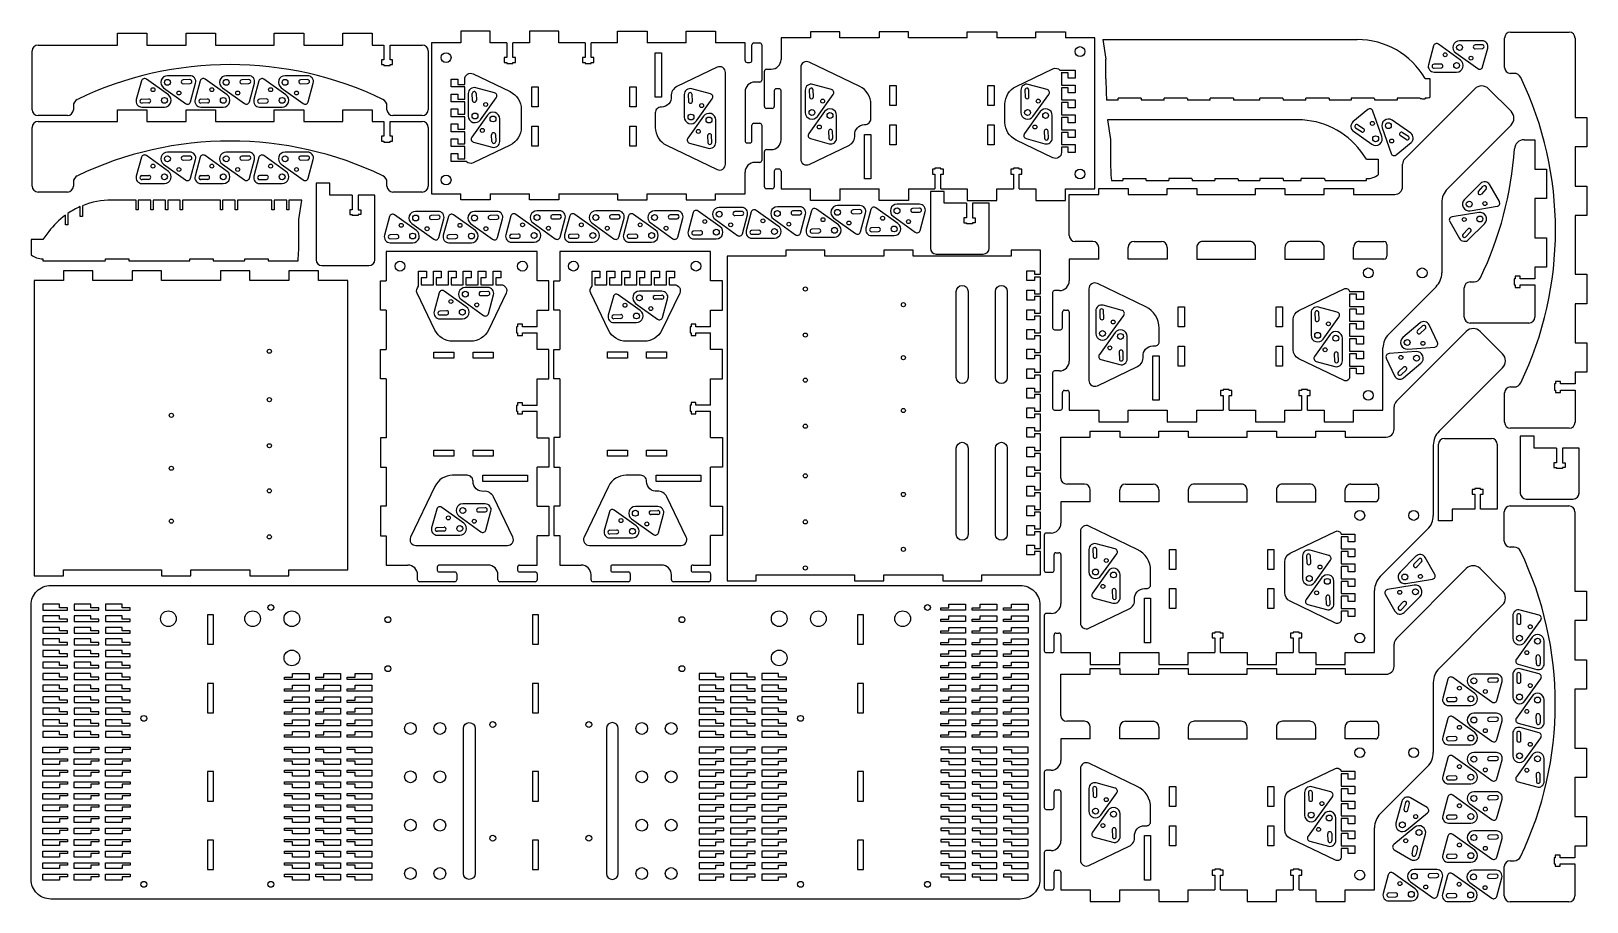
# Model space of a CAD drawing. Header units: millimetres. Extents: x 4 to 798, y 4 to 448.
import ezdxf

# ---------------------------------------------------------------- set-up
doc = ezdxf.new("R2010")
doc.units = ezdxf.units.MM
doc.layers.get('0').update_dxf_attribs({"linetype": 'CONTINUOUS'})

msp = doc.modelspace()

# ---------------------------------------------------------------- linework, layer by layer
for p, q in [((48.38, 447), (63.38, 447)), ((48.38, 441), (48.38, 447)), ((63.38, 447), (63.38, 441)), ((83.38, 447), (98.38, 447)), ((83.38, 441), (83.38, 447)), ((98.38, 447), (98.38, 441)), ((128.38, 447), (143.38, 447)), ((128.38, 441), (128.38, 447)), ((143.38, 447), (143.38, 441)), ((163.38, 447), (178.38, 447)), ((163.38, 441), (163.38, 447)), ((178.38, 447), (178.38, 441)), ((223.55, 448.09), (223.55, 442.09)), ((238.55, 448.09), (223.55, 448.09)), ((238.55, 442.09), (238.55, 448.09)), ((258.55, 448.09), (258.55, 442.09)), ((273.55, 448.09), (258.55, 448.09)), ((273.55, 442.09), (273.55, 448.09)), ((303.55, 442.09), (303.55, 448.09)), ((303.55, 448.09), (318.55, 448.09)), ((318.55, 448.09), (318.55, 442.09)), ((338.55, 442.09), (338.55, 448.09)), ((338.55, 448.09), (353.55, 448.09)), ((353.55, 448.09), (353.55, 442.09)), ((386.93, 444.66), (386.93, 433.66)), ((401.93, 444.66), (386.93, 444.66)), ((401.93, 447.66), (401.93, 444.66)), ((416.93, 447.66), (401.93, 447.66)), ((416.93, 444.66), (416.93, 447.66)), ((436.93, 444.66), (416.93, 444.66)), ((436.93, 447.66), (436.93, 444.66)), ((451.93, 447.66), (436.93, 447.66)), ((451.93, 444.66), (451.93, 447.66)), ((481.93, 444.66), (451.93, 444.66)), ((481.93, 444.66), (481.93, 447.66)), ((481.93, 447.66), (496.93, 447.66)), ((496.93, 447.66), (496.93, 444.66)), ((516.93, 444.66), (496.93, 444.66)), ((516.93, 444.66), (516.93, 447.66)), ((516.93, 447.66), (531.93, 447.66)), ((531.93, 447.66), (531.93, 444.66)), ((546.93, 444.66), (531.93, 444.66)), ((546.93, 367.66), (546.93, 444.66)), ((755.99, 429.54), (755.99, 444.54)), ((758.99, 447.54), (788.99, 447.54)), ((791.99, 444.54), (791.99, 404.04)), ((4.88, 408), (4.88, 438)), ((7.88, 441), (48.38, 441)), ((63.38, 441), (83.38, 441)), ((98.38, 441), (128.38, 441)), ((143.38, 441), (163.38, 441)), ((178.38, 441), (184.33, 441)), ((184.33, 441), (184.33, 433.5)), ((187.43, 441), (203.88, 441)), ((187.43, 433.5), (187.43, 441)), ((206.88, 438), (206.88, 408)), ((208.55, 442.09), (208.55, 365.09)), ((223.55, 442.09), (208.55, 442.09)), ((247.05, 442.09), (238.55, 442.09)), ((247.05, 442.09), (247.05, 434.59)), ((250.05, 434.59), (250.05, 442.09)), ((258.55, 442.09), (250.05, 442.09)), ((287.05, 442.09), (273.55, 442.09)), ((287.05, 442.09), (287.05, 434.59)), ((290.05, 434.59), (290.05, 442.09)), ((303.55, 442.09), (290.05, 442.09)), ((338.55, 442.09), (318.55, 442.09)), ((322.75, 414.36), (322.75, 437.09)), ((322.75, 437.09), (325.95, 437.09)), ((325.95, 437.09), (325.95, 414.36)), ((368.55, 442.09), (353.55, 442.09)), ((368.55, 433.09), (368.55, 442.09)), ((372.05, 433.09), (372.05, 441.09)), ((373.05, 442.09), (376.05, 442.09)), ((377.05, 441.09), (377.05, 423.09)), ((551.12, 443.8), (552.62, 433.8)), ((551.12, 443.8), (680.88, 443.8)), ((183.03, 433.5), (183.03, 431)), ((184.33, 433.5), (183.03, 433.5)), ((183.03, 431), (184.33, 431)), ((184.33, 431), (184.33, 430.5)), ((184.33, 430.5), (187.43, 430.5)), ((188.73, 433.5), (187.43, 433.5)), ((187.43, 431), (188.73, 431)), ((187.43, 430.5), (187.43, 431)), ((188.73, 431), (188.73, 433.5)), ((245.7, 434.59), (245.7, 432.09)), ((247.05, 434.59), (245.7, 434.59)), ((245.7, 432.09), (247.05, 432.09)), ((247.05, 432.09), (247.05, 431.59)), ((247.05, 431.59), (250.05, 431.59)), ((251.4, 434.59), (250.05, 434.59)), ((250.05, 431.59), (250.05, 432.09)), ((250.05, 432.09), (251.4, 432.09)), ((251.4, 432.09), (251.4, 434.59)), ((285.7, 434.59), (285.7, 432.09)), ((287.05, 434.59), (285.7, 434.59)), ((285.7, 432.09), (287.05, 432.09)), ((287.05, 432.09), (287.05, 431.59)), ((287.05, 431.59), (288.55, 431.59)), ((288.55, 431.59), (290.05, 431.59)), ((291.4, 434.59), (290.05, 434.59)), ((290.05, 431.59), (290.05, 432.09)), ((290.05, 432.09), (291.4, 432.09)), ((291.4, 432.09), (291.4, 434.59)), ((369.55, 432.09), (371.05, 432.09)), ((379.43, 428.66), (381.93, 428.66)), ((552.62, 423.8), (552.62, 433.8)), ((376.05, 422.09), (373.55, 422.09)), ((378.43, 409.66), (378.43, 427.66)), ((715.42, 423.98), (717.92, 423.98)), ((717.92, 423.98), (717.92, 414.3)), ((760.99, 426.54), (758.99, 426.54)), ((60.84, 413.35), (64.34, 413.47)), ((90.84, 413.35), (94.34, 413.47)), ((229.49, 412.75), (229.37, 416.24)), ((231.37, 416.31), (231.49, 412.82)), ((325.95, 414.36), (322.75, 414.36)), ((368.55, 417.09), (368.55, 392.09)), ((383.43, 417.66), (383.43, 409.66)), ((385.93, 418.66), (384.43, 418.66)), ((386.93, 392.66), (386.93, 417.66)), ((558.86, 412.8), (553, 412.8)), ((570.66, 413.8), (558.86, 413.8)), ((558.86, 412.8), (558.86, 413.8)), ((582.36, 412.8), (570.73, 412.8)), ((594.16, 413.8), (582.36, 413.8)), ((582.36, 412.8), (582.36, 413.8)), ((605.86, 412.8), (594.24, 412.8)), ((617.66, 413.8), (605.86, 413.8)), ((605.86, 412.8), (605.86, 413.8)), ((631.16, 412.8), (617.77, 412.8)), ((642.96, 413.8), (631.16, 413.8)), ((631.16, 412.8), (631.16, 413.8)), ((654.66, 412.8), (643.1, 412.8)), ((666.46, 413.8), (654.66, 413.8)), ((654.66, 412.8), (654.66, 413.8)), ((677.66, 412.8), (666.68, 412.8)), ((689.46, 413.8), (677.66, 413.8)), ((677.66, 413.8), (677.66, 412.8)), ((701.16, 412.8), (689.87, 412.8)), ((712.96, 413.8), (701.16, 413.8)), ((701.16, 413.8), (701.16, 412.8)), ((740.78, 418.63), (705.13, 382.98)), ((715.42, 413.98), (715.42, 413.51)), ((747.85, 418.63), (759.32, 407.17)), ((22.88, 405), (7.88, 405)), ((25.88, 410), (25.88, 408)), ((48.38, 408), (63.38, 408)), ((48.38, 402), (48.38, 408)), ((64.41, 411.47), (60.91, 411.35)), ((63.38, 408), (63.38, 402)), ((83.38, 408), (98.38, 408)), ((83.38, 402), (83.38, 408)), ((94.41, 411.47), (90.91, 411.35)), ((98.38, 408), (98.38, 402)), ((128.38, 408), (143.38, 408)), ((128.38, 402), (128.38, 408)), ((143.38, 408), (143.38, 402)), ((163.38, 408), (178.38, 408)), ((163.38, 402), (163.38, 408)), ((178.38, 408), (178.38, 402)), ((185.88, 408), (185.88, 410)), ((203.88, 405), (188.88, 405)), ((382.43, 408.66), (379.43, 408.66)), ((4.88, 369), (4.88, 399)), ((7.88, 402), (48.38, 402)), ((63.38, 402), (83.38, 402)), ((98.38, 402), (128.38, 402)), ((143.38, 402), (163.38, 402)), ((178.38, 402), (184.33, 402)), ((184.33, 402), (184.33, 394.5)), ((187.43, 402), (203.88, 402)), ((187.43, 394.5), (187.43, 402)), ((206.88, 399), (206.88, 369)), ((372.05, 392.09), (372.05, 400.09)), ((373.05, 401.09), (376.05, 401.09)), ((377.05, 400.09), (377.05, 382.09)), ((553.46, 402.82), (554.96, 392.82)), ((650.59, 402.82), (553.46, 402.82)), ((682.97, 396.7), (680.03, 398.6)), ((681.12, 400.28), (684.06, 398.37)), ((759.32, 400.1), (726.89, 367.67)), ((791.99, 404.04), (797.99, 404.04)), ((797.99, 404.04), (797.99, 389.04)), ((183.03, 394.5), (183.03, 392)), ((184.33, 394.5), (183.03, 394.5)), ((183.03, 392), (184.33, 392)), ((184.33, 392), (184.33, 391.5)), ((184.33, 391.5), (187.43, 391.5)), ((188.73, 394.5), (187.43, 394.5)), ((187.43, 392), (188.73, 392)), ((187.43, 391.5), (187.43, 392)), ((188.73, 392), (188.73, 394.5)), ((239.37, 391.75), (239.25, 395.25)), ((241.25, 395.32), (241.37, 391.82)), ((369.55, 391.09), (371.05, 391.09)), ((429.53, 395.39), (432.73, 395.39)), ((429.53, 372.66), (429.53, 395.39)), ((432.73, 395.39), (432.73, 372.66)), ((554.96, 392.82), (554.96, 382.82)), ((705.83, 392.75), (702.9, 394.65)), ((703.99, 396.33), (706.92, 394.42)), ((766.01, 392.66), (771.44, 392.66)), ((771.44, 392.66), (771.44, 377.66)), ((791.99, 389.04), (791.99, 369.04)), ((797.99, 389.04), (791.99, 389.04)), ((376.05, 381.09), (373.55, 381.09)), ((378.43, 368.66), (378.43, 386.66)), ((379.43, 387.66), (381.93, 387.66)), ((685.59, 382.82), (682.59, 386.82)), ((685.59, 382.82), (691.59, 382.82)), ((691.59, 382.82), (691.59, 374.82)), ((60.84, 374.35), (64.34, 374.47)), ((90.84, 374.35), (94.34, 374.47)), ((368.55, 365.09), (368.55, 376.09)), ((383.43, 376.66), (383.43, 368.66)), ((385.93, 377.66), (384.43, 377.66)), ((386.93, 376.66), (386.93, 367.66)), ((464.08, 377.66), (464.08, 375.16)), ((465.43, 377.66), (464.08, 377.66)), ((464.08, 375.16), (465.43, 375.16)), ((466.93, 378.16), (465.43, 378.16)), ((465.43, 378.16), (465.43, 377.66)), ((465.43, 375.16), (465.43, 367.66)), ((468.43, 378.16), (466.93, 378.16)), ((468.43, 377.66), (468.43, 378.16)), ((469.78, 377.66), (468.43, 377.66)), ((468.43, 375.16), (469.78, 375.16)), ((468.43, 367.66), (468.43, 375.16)), ((469.78, 375.16), (469.78, 377.66)), ((505.43, 377.66), (504.08, 377.66)), ((504.08, 377.66), (504.08, 375.16)), ((504.08, 375.16), (505.43, 375.16)), ((508.43, 378.16), (505.43, 378.16)), ((505.43, 378.16), (505.43, 377.66)), ((505.43, 375.16), (505.43, 367.66)), ((508.43, 377.66), (508.43, 378.16)), ((509.78, 377.66), (508.43, 377.66)), ((508.43, 375.16), (509.78, 375.16)), ((508.43, 367.66), (508.43, 375.16)), ((509.78, 375.16), (509.78, 377.66)), ((703.96, 368.74), (703.96, 380.15)), ((771.44, 377.66), (777.44, 377.66)), ((777.44, 377.66), (777.44, 362.66)), ((22.88, 366), (7.88, 366)), ((25.88, 371), (25.88, 369)), ((64.41, 372.47), (60.91, 372.35)), ((94.41, 372.47), (90.91, 372.35)), ((156.7, 370.45), (149.7, 370.45)), ((149.7, 370.45), (149.7, 331.45)), ((156.7, 364.45), (156.7, 370.45)), ((185.88, 369), (185.88, 371)), ((203.88, 366), (188.88, 366)), ((208.55, 365.09), (223.55, 365.09)), ((223.55, 362.09), (223.55, 365.09)), ((238.55, 365.09), (258.55, 365.09)), ((238.55, 365.09), (238.55, 362.09)), ((258.55, 362.09), (258.55, 365.09)), ((273.55, 365.09), (303.55, 365.09)), ((273.55, 365.09), (273.55, 362.09)), ((303.55, 365.09), (303.55, 362.09)), ((318.55, 365.09), (338.55, 365.09)), ((318.55, 362.09), (318.55, 365.09)), ((338.55, 365.09), (338.55, 362.09)), ((353.55, 365.09), (368.55, 365.09)), ((353.55, 362.09), (353.55, 365.09)), ((382.43, 367.66), (379.43, 367.66)), ((386.93, 367.66), (401.93, 367.66)), ((401.93, 361.66), (401.93, 367.66)), ((416.93, 367.66), (436.93, 367.66)), ((416.93, 367.66), (416.93, 361.66)), ((432.73, 372.66), (429.53, 372.66)), ((436.93, 361.66), (436.93, 367.66)), ((451.93, 367.66), (465.43, 367.66)), ((451.93, 367.66), (451.93, 361.66)), ((470.07, 366.35), (463.07, 366.35)), ((463.07, 366.35), (463.07, 337.35)), ((468.43, 367.66), (481.93, 367.66)), ((470.07, 360.35), (470.07, 366.35)), ((481.93, 367.66), (481.93, 361.66)), ((496.93, 367.66), (505.43, 367.66)), ((496.93, 361.66), (496.93, 367.66)), ((508.43, 367.66), (516.93, 367.66)), ((516.93, 367.66), (516.93, 361.66)), ((531.93, 367.66), (546.93, 367.66)), ((531.93, 361.66), (531.93, 367.66)), ((548.96, 364.74), (548.96, 367.74)), ((548.96, 367.74), (563.96, 367.74)), ((555.42, 371.82), (561.2, 371.82)), ((561.2, 372.82), (573, 372.82)), ((561.2, 372.82), (561.2, 371.82)), ((563.96, 367.74), (563.96, 364.74)), ((573.09, 371.82), (584.7, 371.82)), ((583.96, 364.74), (583.96, 367.74)), ((583.96, 367.74), (598.96, 367.74)), ((596.5, 372.82), (584.7, 372.82)), ((584.7, 372.82), (584.7, 371.82)), ((596.62, 371.82), (608.2, 371.82)), ((598.96, 367.74), (598.96, 364.74)), ((608.2, 372.82), (620, 372.82)), ((608.2, 372.82), (608.2, 371.82)), ((620.16, 371.82), (631.2, 371.82)), ((628.96, 364.74), (628.96, 367.74)), ((628.96, 367.74), (643.96, 367.74)), ((643, 372.82), (631.2, 372.82)), ((631.2, 372.82), (631.2, 371.82)), ((643.25, 371.82), (652.2, 371.82)), ((643.96, 367.74), (643.96, 364.74)), ((664, 372.82), (652.2, 372.82)), ((652.2, 371.82), (652.2, 372.82)), ((663.96, 364.74), (663.96, 367.74)), ((663.96, 367.74), (678.96, 367.74)), ((664.49, 371.82), (685.59, 371.82)), ((678.96, 367.74), (678.96, 364.74)), ((685.59, 371.82), (685.59, 372.82)), ((742.69, 366.35), (745.07, 368.91)), ((746.54, 367.55), (744.15, 364.99)), ((791.99, 369.04), (797.99, 369.04)), ((797.99, 369.04), (797.99, 354.04)), ((168.2, 364.45), (156.7, 364.45)), ((168.2, 364.45), (168.2, 356.95)), ((171.2, 364.45), (171.2, 356.95)), ((179.7, 364.45), (171.2, 364.45)), ((179.7, 331.45), (179.7, 364.45)), ((238.55, 362.09), (223.55, 362.09)), ((273.55, 362.09), (258.55, 362.09)), ((303.55, 362.09), (318.55, 362.09)), ((338.55, 362.09), (353.55, 362.09)), ((416.93, 361.66), (401.93, 361.66)), ((451.93, 361.66), (436.93, 361.66)), ((481.57, 360.35), (470.07, 360.35)), ((481.57, 360.35), (481.57, 352.85)), ((481.93, 361.66), (496.93, 361.66)), ((484.57, 360.35), (484.57, 352.85)), ((493.07, 360.35), (484.57, 360.35)), ((493.07, 337.35), (493.07, 360.35)), ((516.93, 361.66), (531.93, 361.66)), ((533.96, 343.74), (533.96, 364.74)), ((533.96, 364.74), (548.96, 364.74)), ((563.96, 364.74), (583.96, 364.74)), ((598.96, 364.74), (628.96, 364.74)), ((643.96, 364.74), (663.96, 364.74)), ((678.96, 364.74), (693.96, 364.74)), ((693.96, 364.74), (699.96, 364.74)), ((723.96, 360.6), (723.96, 324.74)), ((777.44, 362.66), (771.44, 362.66)), ((771.44, 362.66), (771.44, 342.66)), ((168.2, 356.95), (166.85, 356.95)), ((166.85, 356.95), (166.85, 354.45)), ((166.85, 354.45), (168.2, 354.45)), ((168.2, 354.45), (168.2, 353.95)), ((171.2, 353.95), (168.2, 353.95)), ((171.2, 356.95), (172.55, 356.95)), ((171.2, 354.45), (171.2, 353.95)), ((172.55, 354.45), (171.2, 354.45)), ((172.55, 356.95), (172.55, 354.45)), ((481.57, 352.85), (480.22, 352.85)), ((480.22, 352.85), (480.22, 350.35)), ((480.22, 350.35), (481.57, 350.35)), ((481.57, 350.35), (481.57, 349.85)), ((484.57, 349.85), (481.57, 349.85)), ((484.57, 352.85), (485.92, 352.85)), ((484.57, 350.35), (484.57, 349.85)), ((485.92, 350.35), (484.57, 350.35)), ((485.92, 352.85), (485.92, 350.35)), ((791.99, 354.04), (791.99, 324.04)), ((797.99, 354.04), (791.99, 354.04)), ((734.83, 344.52), (737.22, 347.08)), ((738.68, 345.72), (736.29, 343.16)), ((771.44, 342.66), (777.44, 342.66)), ((777.44, 342.66), (777.44, 327.66)), ((185.49, 335.67), (185.49, 320.67)), ((262.49, 335.67), (185.49, 335.67)), ((262.49, 320.67), (262.49, 335.67)), ((274, 335.69), (274, 320.69)), ((351, 335.69), (274, 335.69)), ((351, 320.69), (351, 335.69)), ((466.07, 334.35), (490.07, 334.35)), ((545.96, 340.74), (536.96, 340.74)), ((548.96, 331.74), (548.96, 337.74)), ((563.96, 334.74), (563.96, 337.74)), ((563.96, 331.74), (563.96, 334.74)), ((566.96, 340.74), (580.96, 340.74)), ((583.96, 337.74), (583.96, 334.74)), ((583.96, 334.74), (583.96, 331.74)), ((678.96, 331.74), (678.96, 337.74)), ((681.96, 340.74), (682.35, 340.74)), ((682.35, 340.74), (694.46, 340.74)), ((695.96, 339.24), (695.96, 333.24)), ((152.7, 328.45), (176.7, 328.45)), ((533.96, 331.74), (533.96, 320.74)), ((548.96, 331.74), (533.96, 331.74)), ((583.96, 331.74), (563.96, 331.74)), ((694.46, 331.74), (678.96, 331.74)), ((777.44, 327.66), (771.44, 327.66)), ((771.44, 327.66), (771.44, 321.71)), ((182.49, 305.67), (182.49, 320.67)), ((182.49, 320.67), (185.49, 320.67)), ((268.49, 320.67), (262.49, 320.67)), ((268.49, 305.67), (268.49, 320.67)), ((271, 305.69), (271, 320.69)), ((271, 320.69), (274, 320.69)), ((357, 320.69), (351, 320.69)), ((357, 305.69), (357, 320.69)), ((721.03, 317.67), (696.89, 293.53)), ((738.44, 320.16), (740.44, 320.16)), ((761.44, 321.71), (760.94, 321.71)), ((760.94, 321.71), (760.94, 318.61)), ((760.94, 318.61), (761.44, 318.61)), ((763.94, 323.01), (761.44, 323.01)), ((761.44, 323.01), (761.44, 321.71)), ((761.44, 318.61), (761.44, 317.31)), ((763.94, 321.71), (763.94, 323.01)), ((771.44, 321.71), (763.94, 321.71)), ((763.94, 317.31), (763.94, 318.61)), ((763.94, 318.61), (771.44, 318.61)), ((771.44, 318.61), (771.44, 302.16)), ((791.99, 324.04), (797.99, 324.04)), ((797.99, 324.04), (797.99, 309.04)), ((322.6, 313.26), (326.1, 313.38)), ((326.17, 311.38), (322.67, 311.26)), ((525.46, 314.74), (525.46, 296.74)), ((528.96, 315.74), (526.46, 315.74)), ((735.44, 302.16), (735.44, 317.16)), ((761.44, 317.31), (763.94, 317.31)), ((185.49, 305.67), (182.49, 305.67)), ((185.49, 305.67), (185.49, 285.67)), ((262.49, 305.67), (268.49, 305.67)), ((262.49, 297.17), (262.49, 305.67)), ((274, 305.69), (271, 305.69)), ((274, 305.69), (274, 285.69)), ((301.6, 303.37), (305.1, 303.5)), ((351, 305.69), (357, 305.69)), ((351, 297.19), (351, 305.69)), ((530.46, 296.74), (530.46, 304.74)), ((531.46, 305.74), (532.96, 305.74)), ((533.96, 304.74), (533.96, 279.74)), ((791.99, 309.04), (791.99, 289.04)), ((797.99, 309.04), (791.99, 309.04)), ((252.49, 297.17), (251.99, 297.17)), ((251.99, 297.17), (251.99, 294.17)), ((251.99, 294.17), (252.49, 294.17)), ((252.49, 298.52), (252.49, 297.17)), ((254.99, 298.52), (252.49, 298.52)), ((252.49, 294.17), (252.49, 292.82)), ((254.99, 297.17), (254.99, 298.52)), ((262.49, 297.17), (254.99, 297.17)), ((254.99, 292.82), (254.99, 294.17)), ((254.99, 294.17), (262.49, 294.17)), ((262.49, 285.67), (262.49, 294.17)), ((305.17, 301.5), (301.67, 301.38)), ((341, 297.19), (340.5, 297.19)), ((340.5, 297.19), (340.5, 294.19)), ((340.5, 294.19), (341, 294.19)), ((341, 298.54), (341, 297.19)), ((343.5, 298.54), (341, 298.54)), ((341, 294.19), (341, 292.84)), ((343.5, 297.19), (343.5, 298.54)), ((351, 297.19), (343.5, 297.19)), ((343.5, 292.84), (343.5, 294.19)), ((343.5, 294.19), (351, 294.19)), ((351, 285.69), (351, 294.19)), ((526.46, 295.74), (529.46, 295.74)), ((736.47, 294.89), (700.82, 259.24)), ((711.6, 295.33), (714.2, 297.67)), ((715.54, 296.18), (712.94, 293.84)), ((768.44, 299.16), (738.44, 299.16)), ((743.54, 294.89), (755, 283.43)), ((252.49, 292.82), (254.99, 292.82)), ((341, 292.84), (343.5, 292.84)), ((693.96, 254.74), (693.96, 286.46)), ((791.99, 289.04), (797.99, 289.04)), ((797.99, 289.04), (797.99, 274.04)), ((182.49, 270.67), (182.49, 285.67)), ((182.49, 285.67), (185.49, 285.67)), ((268.49, 285.67), (262.49, 285.67)), ((268.49, 270.67), (268.49, 285.67)), ((271, 270.69), (271, 285.69)), ((271, 285.69), (274, 285.69)), ((357, 285.69), (351, 285.69)), ((357, 270.69), (357, 285.69)), ((576.56, 259.74), (576.56, 282.47)), ((576.56, 282.47), (579.76, 282.47)), ((579.76, 282.47), (579.76, 259.74)), ((185.49, 270.67), (182.49, 270.67)), ((185.49, 270.67), (185.49, 240.67)), ((262.49, 270.67), (268.49, 270.67)), ((262.49, 257.17), (262.49, 270.67)), ((274, 270.69), (271, 270.69)), ((274, 270.69), (274, 240.69)), ((351, 270.69), (357, 270.69)), ((351, 257.19), (351, 270.69)), ((525.46, 273.74), (525.46, 255.74)), ((528.96, 274.74), (526.46, 274.74)), ((755, 276.36), (722.58, 243.93)), ((791.99, 274.04), (791.99, 268.09)), ((797.99, 274.04), (791.99, 274.04)), ((530.46, 255.74), (530.46, 263.74)), ((531.46, 264.74), (532.96, 264.74)), ((533.96, 263.74), (533.96, 254.74)), ((612.46, 264.74), (611.11, 264.74)), ((611.11, 264.74), (611.11, 262.24)), ((611.11, 262.24), (612.46, 262.24)), ((613.96, 265.24), (612.46, 265.24)), ((612.46, 265.24), (612.46, 264.74)), ((612.46, 262.24), (612.46, 254.74)), ((615.46, 265.24), (613.96, 265.24)), ((615.46, 264.74), (615.46, 265.24)), ((616.81, 264.74), (615.46, 264.74)), ((615.46, 254.74), (615.46, 262.24)), ((615.46, 262.24), (616.81, 262.24)), ((616.81, 262.24), (616.81, 264.74)), ((652.46, 264.74), (651.11, 264.74)), ((651.11, 264.74), (651.11, 262.24)), ((651.11, 262.24), (652.46, 262.24)), ((655.46, 265.24), (652.46, 265.24)), ((652.46, 265.24), (652.46, 264.74)), ((652.46, 262.24), (652.46, 254.74)), ((655.46, 264.74), (655.46, 265.24)), ((656.81, 264.74), (655.46, 264.74)), ((655.46, 254.74), (655.46, 262.24)), ((655.46, 262.24), (656.81, 262.24)), ((656.81, 262.24), (656.81, 264.74)), ((755.99, 248.54), (755.99, 263.54)), ((758.99, 266.54), (760.99, 266.54)), ((781.49, 268.09), (781.49, 264.99)), ((781.99, 268.09), (781.49, 268.09)), ((781.49, 264.99), (781.99, 264.99)), ((781.99, 269.39), (781.99, 268.09)), ((784.49, 269.39), (781.99, 269.39)), ((781.99, 264.99), (781.99, 263.69)), ((781.99, 263.69), (784.49, 263.69)), ((784.49, 268.09), (784.49, 269.39)), ((791.99, 268.09), (784.49, 268.09)), ((784.49, 264.99), (791.99, 264.99)), ((784.49, 263.69), (784.49, 264.99)), ((791.99, 264.99), (791.99, 248.54)), ((251.99, 257.17), (251.99, 255.67)), ((252.49, 257.17), (251.99, 257.17)), ((251.99, 255.67), (251.99, 254.17)), ((251.99, 254.17), (252.49, 254.17)), ((252.49, 258.52), (252.49, 257.17)), ((254.99, 258.52), (252.49, 258.52)), ((252.49, 254.17), (252.49, 252.82)), ((254.99, 257.17), (254.99, 258.52)), ((262.49, 257.17), (254.99, 257.17)), ((254.99, 254.17), (262.49, 254.17)), ((254.99, 252.82), (254.99, 254.17)), ((262.49, 240.67), (262.49, 254.17)), ((340.5, 257.19), (340.5, 255.69)), ((341, 257.19), (340.5, 257.19)), ((340.5, 255.69), (340.5, 254.19)), ((340.5, 254.19), (341, 254.19)), ((341, 258.54), (341, 257.19)), ((343.5, 258.54), (341, 258.54)), ((341, 254.19), (341, 252.84)), ((343.5, 257.19), (343.5, 258.54)), ((351, 257.19), (343.5, 257.19)), ((343.5, 254.19), (351, 254.19)), ((343.5, 252.84), (343.5, 254.19)), ((351, 240.69), (351, 254.19)), ((526.46, 254.74), (529.46, 254.74)), ((533.96, 254.74), (548.96, 254.74)), ((548.96, 254.74), (548.96, 248.74)), ((563.96, 254.74), (583.96, 254.74)), ((563.96, 248.74), (563.96, 254.74)), ((579.76, 259.74), (576.56, 259.74)), ((583.96, 254.74), (583.96, 248.74)), ((598.96, 254.74), (612.46, 254.74)), ((598.96, 248.74), (598.96, 254.74)), ((615.46, 254.74), (628.96, 254.74)), ((628.96, 254.74), (628.96, 248.74)), ((643.96, 254.74), (652.46, 254.74)), ((643.96, 248.74), (643.96, 254.74)), ((655.46, 254.74), (663.96, 254.74)), ((663.96, 254.74), (663.96, 248.74)), ((678.96, 254.74), (693.96, 254.74)), ((678.96, 248.74), (678.96, 254.74)), ((699.65, 245), (699.65, 256.41)), ((252.49, 252.82), (254.99, 252.82)), ((341, 252.84), (343.5, 252.84)), ((548.96, 248.74), (563.96, 248.74)), ((583.96, 248.74), (598.96, 248.74)), ((628.96, 248.74), (643.96, 248.74)), ((663.96, 248.74), (678.96, 248.74)), ((182.49, 240.67), (182.49, 225.67)), ((185.49, 240.67), (182.49, 240.67)), ((262.49, 240.67), (268.49, 240.67)), ((268.49, 240.67), (268.49, 225.67)), ((271, 240.69), (271, 225.69)), ((274, 240.69), (271, 240.69)), ((351, 240.69), (357, 240.69)), ((357, 240.69), (357, 225.69)), ((529.65, 220), (529.65, 241)), ((529.65, 241), (544.65, 241)), ((544.65, 241), (544.65, 244)), ((544.65, 244), (559.65, 244)), ((559.65, 244), (559.65, 241)), ((559.65, 241), (579.65, 241)), ((579.65, 241), (579.65, 244)), ((579.65, 244), (594.65, 244)), ((594.65, 244), (594.65, 241)), ((594.65, 241), (624.65, 241)), ((624.65, 241), (624.65, 244)), ((624.65, 244), (639.65, 244)), ((639.65, 244), (639.65, 241)), ((639.65, 241), (659.65, 241)), ((659.65, 241), (659.65, 244)), ((659.65, 244), (674.65, 244)), ((674.65, 244), (674.65, 241)), ((674.65, 241), (689.65, 241)), ((689.65, 241), (695.65, 241)), ((725.3, 240.29), (749.3, 240.29)), ((788.99, 245.54), (758.99, 245.54)), ((771.03, 241.39), (764.03, 241.39)), ((764.03, 241.39), (764.03, 212.39)), ((771.03, 235.39), (771.03, 241.39)), ((719.65, 236.86), (719.65, 201)), ((722.3, 198.29), (722.3, 237.29)), ((752.3, 237.29), (752.3, 204.29)), ((782.53, 235.39), (771.03, 235.39)), ((782.53, 235.39), (782.53, 227.89)), ((785.53, 235.39), (785.53, 227.89)), ((794.03, 235.39), (785.53, 235.39)), ((794.03, 212.39), (794.03, 235.39)), ((182.49, 225.67), (185.49, 225.67)), ((185.49, 225.67), (185.49, 205.67)), ((268.49, 225.67), (262.49, 225.67)), ((262.49, 205.67), (262.49, 225.67)), ((271, 225.69), (274, 225.69)), ((274, 225.69), (274, 205.69)), ((357, 225.69), (351, 225.69)), ((351, 205.69), (351, 225.69)), ((782.53, 227.89), (781.18, 227.89)), ((781.18, 227.89), (781.18, 225.39)), ((781.18, 225.39), (782.53, 225.39)), ((782.53, 225.39), (782.53, 224.89)), ((785.53, 224.89), (782.53, 224.89)), ((785.53, 227.89), (786.88, 227.89)), ((785.53, 225.39), (785.53, 224.89)), ((786.88, 225.39), (785.53, 225.39)), ((786.88, 227.89), (786.88, 225.39)), ((234.76, 221.47), (257.49, 221.47)), ((234.76, 218.27), (234.76, 221.47)), ((257.49, 218.27), (234.76, 218.27)), ((257.49, 221.47), (257.49, 218.27)), ((323.27, 221.49), (346, 221.49)), ((323.27, 218.29), (323.27, 221.49)), ((346, 218.29), (323.27, 218.29)), ((346, 221.49), (346, 218.29)), ((541.65, 217), (532.65, 217)), ((562.65, 217), (576.65, 217)), ((677.65, 217), (678.04, 217)), ((678.04, 217), (690.15, 217)), ((691.65, 215.5), (691.65, 209.5)), ((739.45, 214.29), (739.45, 211.79)), ((740.8, 214.29), (739.45, 214.29)), ((740.8, 214.79), (740.8, 214.29)), ((743.8, 214.79), (740.8, 214.79)), ((743.8, 214.29), (743.8, 214.79)), ((745.15, 214.29), (743.8, 214.29)), ((745.15, 211.79), (745.15, 214.29)), ((529.65, 208), (529.65, 197)), ((544.65, 208), (529.65, 208)), ((544.65, 208), (544.65, 214)), ((559.65, 211), (559.65, 214)), ((559.65, 208), (559.65, 211)), ((579.65, 208), (559.65, 208)), ((579.65, 214), (579.65, 211)), ((579.65, 211), (579.65, 208)), ((674.65, 208), (674.65, 214)), ((690.15, 208), (674.65, 208)), ((739.45, 211.79), (740.8, 211.79)), ((740.8, 211.79), (740.8, 204.29)), ((743.8, 211.79), (745.15, 211.79)), ((743.8, 204.29), (743.8, 211.79)), ((767.03, 209.39), (791.03, 209.39)), ((182.49, 205.67), (182.49, 190.67)), ((185.49, 205.67), (182.49, 205.67)), ((262.49, 205.67), (268.49, 205.67)), ((268.49, 205.67), (268.49, 190.67)), ((271, 205.69), (271, 190.69)), ((274, 205.69), (271, 205.69)), ((320.55, 203.4), (324.05, 203.52)), ((324.12, 201.52), (320.62, 201.4)), ((351, 205.69), (357, 205.69)), ((357, 205.69), (357, 190.69)), ((729.3, 204.29), (729.3, 198.29)), ((740.8, 204.29), (729.3, 204.29)), ((752.3, 204.29), (743.8, 204.29)), ((755.86, 187.86), (755.86, 202.86)), ((758.86, 205.86), (788.86, 205.86)), ((791.86, 202.86), (791.86, 162.36)), ((182.49, 190.67), (185.49, 190.67)), ((185.49, 190.67), (185.49, 175.67)), ((211.5, 194.9), (215, 195.02)), ((215.07, 193.03), (211.57, 192.9)), ((268.49, 190.67), (262.49, 190.67)), ((262.49, 175.67), (262.49, 190.67)), ((271, 190.69), (274, 190.69)), ((274, 190.69), (274, 175.69)), ((299.56, 193.52), (303.06, 193.64)), ((303.13, 191.64), (299.63, 191.52)), ((357, 190.69), (351, 190.69)), ((351, 175.69), (351, 190.69)), ((521.15, 191), (521.15, 173)), ((524.65, 192), (522.15, 192)), ((716.72, 193.93), (692.58, 169.79)), ((729.3, 198.29), (722.3, 198.29)), ((760.86, 184.86), (758.86, 184.86)), ((185.49, 175.67), (196.49, 175.67)), ((211.49, 174.67), (211.49, 173.17)), ((237.49, 175.67), (212.49, 175.67)), ((252.49, 174.67), (252.49, 173.17)), ((253.49, 175.67), (262.49, 175.67)), ((274, 175.69), (285, 175.69)), ((300, 174.69), (300, 173.19)), ((326, 175.69), (301, 175.69)), ((341, 174.69), (341, 173.19)), ((342, 175.69), (351, 175.69)), ((526.15, 173), (526.15, 181)), ((527.15, 182), (528.65, 182)), ((529.65, 181), (529.65, 156)), ((709.79, 176.15), (712.18, 178.71)), ((713.64, 177.35), (711.25, 174.79)), ((201.49, 168.17), (201.49, 170.67)), ((220.49, 167.17), (202.49, 167.17)), ((212.49, 172.17), (220.49, 172.17)), ((221.49, 171.17), (221.49, 168.17)), ((242.49, 168.17), (242.49, 170.67)), ((261.49, 167.17), (243.49, 167.17)), ((253.49, 172.17), (261.49, 172.17)), ((262.49, 171.17), (262.49, 168.17)), ((290, 168.19), (290, 170.69)), ((309, 167.19), (291, 167.19)), ((301, 172.19), (309, 172.19)), ((310, 171.19), (310, 168.19)), ((331, 168.19), (331, 170.69)), ((350, 167.19), (332, 167.19)), ((342, 172.19), (350, 172.19)), ((351, 171.19), (351, 168.19)), ((522.15, 172), (525.15, 172)), ((736.47, 173.89), (700.82, 138.24)), ((743.54, 173.89), (755, 162.43)), ((572.25, 136), (572.25, 158.73)), ((572.25, 158.73), (575.45, 158.73)), ((575.45, 158.73), (575.45, 136)), ((689.65, 131), (689.65, 162.72)), ((791.86, 162.36), (797.86, 162.36)), ((797.86, 162.36), (797.86, 147.36)), ((524.65, 151), (522.15, 151)), ((701.93, 154.32), (704.32, 156.88)), ((705.78, 155.52), (703.4, 152.96)), ((755, 155.36), (722.58, 122.93)), ((521.15, 150), (521.15, 132)), ((791.86, 147.36), (791.86, 127.36)), ((797.86, 147.36), (791.86, 147.36)), ((526.15, 132), (526.15, 140)), ((527.15, 141), (528.65, 141)), ((529.65, 140), (529.65, 131)), ((575.45, 136), (572.25, 136)), ((608.15, 141), (606.8, 141)), ((606.8, 141), (606.8, 138.5)), ((606.8, 138.5), (608.15, 138.5)), ((609.65, 141.5), (608.15, 141.5)), ((608.15, 141.5), (608.15, 141)), ((608.15, 138.5), (608.15, 131)), ((611.15, 141.5), (609.65, 141.5)), ((611.15, 141), (611.15, 141.5)), ((612.5, 141), (611.15, 141)), ((611.15, 131), (611.15, 138.5)), ((611.15, 138.5), (612.5, 138.5)), ((612.5, 138.5), (612.5, 141)), ((648.15, 141), (646.8, 141)), ((646.8, 141), (646.8, 138.5)), ((646.8, 138.5), (648.15, 138.5)), ((651.15, 141.5), (648.15, 141.5)), ((648.15, 141.5), (648.15, 141)), ((648.15, 138.5), (648.15, 131)), ((651.15, 141), (651.15, 141.5)), ((652.5, 141), (651.15, 141)), ((651.15, 131), (651.15, 138.5)), ((651.15, 138.5), (652.5, 138.5)), ((652.5, 138.5), (652.5, 141)), ((699.65, 124), (699.65, 135.41)), ((522.15, 131), (525.15, 131)), ((529.65, 131), (544.65, 131)), ((544.65, 131), (544.65, 125)), ((559.65, 131), (579.65, 131)), ((559.65, 125), (559.65, 131)), ((579.65, 131), (579.65, 125)), ((594.65, 131), (608.15, 131)), ((594.65, 125), (594.65, 131)), ((611.15, 131), (624.65, 131)), ((624.65, 131), (624.65, 125)), ((639.65, 131), (648.15, 131)), ((639.65, 125), (639.65, 131)), ((651.15, 131), (659.65, 131)), ((659.65, 131), (659.65, 125)), ((674.65, 131), (689.65, 131)), ((674.65, 125), (674.65, 131)), ((772.22, 125.33), (772.09, 128.83)), ((774.09, 128.9), (774.21, 125.4)), ((791.86, 127.36), (797.86, 127.36)), ((797.86, 127.36), (797.86, 112.36)), ((529.65, 99), (529.65, 120)), ((529.65, 120), (544.65, 120)), ((544.65, 125), (559.65, 125)), ((544.65, 120), (544.65, 123)), ((544.65, 123), (559.65, 123)), ((559.65, 123), (559.65, 120)), ((559.65, 120), (579.65, 120)), ((579.65, 125), (594.65, 125)), ((579.65, 120), (579.65, 123)), ((579.65, 123), (594.65, 123)), ((594.65, 123), (594.65, 120)), ((594.65, 120), (624.65, 120)), ((624.65, 125), (639.65, 125)), ((624.65, 120), (624.65, 123)), ((624.65, 123), (639.65, 123)), ((639.65, 123), (639.65, 120)), ((639.65, 120), (659.65, 120)), ((659.65, 125), (674.65, 125)), ((659.65, 120), (659.65, 123)), ((659.65, 123), (674.65, 123)), ((674.65, 123), (674.65, 120)), ((674.65, 120), (689.65, 120)), ((689.65, 120), (695.65, 120)), ((719.65, 115.86), (719.65, 80)), ((791.86, 112.36), (791.86, 82.36)), ((797.86, 112.36), (791.86, 112.36)), ((541.65, 96), (532.65, 96)), ((562.65, 96), (576.65, 96)), ((677.65, 96), (678.04, 96)), ((678.04, 96), (690.15, 96)), ((772.22, 95.33), (772.09, 98.83)), ((774.09, 98.9), (774.21, 95.4)), ((544.65, 87), (544.65, 93)), ((559.65, 90), (559.65, 93)), ((559.65, 87), (559.65, 90)), ((579.65, 93), (579.65, 90)), ((579.65, 90), (579.65, 87)), ((674.65, 87), (674.65, 93)), ((691.65, 94.5), (691.65, 88.5)), ((529.65, 87), (529.65, 76)), ((544.65, 87), (529.65, 87)), ((579.65, 87), (559.65, 87)), ((690.15, 87), (674.65, 87)), ((791.86, 82.36), (797.86, 82.36)), ((797.86, 82.36), (797.86, 67.36)), ((716.72, 72.93), (692.58, 48.79)), ((521.15, 70), (521.15, 52)), ((524.65, 71), (522.15, 71)), ((791.86, 67.36), (791.86, 47.36)), ((797.86, 67.36), (791.86, 67.36)), ((526.15, 52), (526.15, 60)), ((527.15, 61), (528.65, 61)), ((529.65, 60), (529.65, 35)), ((522.15, 51), (525.15, 51)), ((689.65, 10), (689.65, 41.72)), ((791.86, 47.36), (797.86, 47.36)), ((797.86, 47.36), (797.86, 32.36)), ((572.25, 15), (572.25, 37.73)), ((572.25, 37.73), (575.45, 37.73)), ((575.45, 37.73), (575.45, 15)), ((665.94, 35.13), (665.82, 38.62)), ((667.82, 38.69), (667.94, 35.2)), ((791.86, 32.36), (791.86, 26.41)), ((797.86, 32.36), (791.86, 32.36)), ((521.15, 29), (521.15, 11)), ((524.65, 30), (522.15, 30)), ((708.8, 28.31), (709.59, 31.72)), ((711.53, 31.27), (710.75, 27.86)), ((758.86, 24.86), (760.86, 24.86)), ((781.36, 26.41), (781.36, 23.31)), ((781.86, 26.41), (781.36, 26.41)), ((781.86, 27.71), (781.86, 26.41)), ((784.36, 27.71), (781.86, 27.71)), ((784.36, 26.41), (784.36, 27.71)), ((791.86, 26.41), (784.36, 26.41)), ((526.15, 11), (526.15, 19)), ((527.15, 20), (528.65, 20)), ((529.65, 19), (529.65, 10)), ((608.15, 20), (606.8, 20)), ((606.8, 20), (606.8, 17.5)), ((606.8, 17.5), (608.15, 17.5)), ((609.65, 20.5), (608.15, 20.5)), ((608.15, 20.5), (608.15, 20)), ((608.15, 17.5), (608.15, 10)), ((611.15, 20.5), (609.65, 20.5)), ((611.15, 20), (611.15, 20.5)), ((612.5, 20), (611.15, 20)), ((611.15, 10), (611.15, 17.5)), ((611.15, 17.5), (612.5, 17.5)), ((612.5, 17.5), (612.5, 20)), ((648.15, 20), (646.8, 20)), ((646.8, 20), (646.8, 17.5)), ((646.8, 17.5), (648.15, 17.5)), ((651.15, 20.5), (648.15, 20.5)), ((648.15, 20.5), (648.15, 20)), ((648.15, 17.5), (648.15, 10)), ((651.15, 20), (651.15, 20.5)), ((652.5, 20), (651.15, 20)), ((651.15, 10), (651.15, 17.5)), ((651.15, 17.5), (652.5, 17.5)), ((652.5, 17.5), (652.5, 20)), ((755.86, 6.86), (755.86, 21.86)), ((781.36, 23.31), (781.86, 23.31)), ((781.86, 23.31), (781.86, 22.01)), ((781.86, 22.01), (784.36, 22.01)), ((784.36, 23.31), (791.86, 23.31)), ((784.36, 22.01), (784.36, 23.31)), ((791.86, 23.31), (791.86, 6.86)), ((522.15, 10), (525.15, 10)), ((529.65, 10), (544.65, 10)), ((544.65, 10), (544.65, 4)), ((559.65, 10), (579.65, 10)), ((559.65, 4), (559.65, 10)), ((575.45, 15), (572.25, 15)), ((579.65, 10), (579.65, 4)), ((594.65, 10), (608.15, 10)), ((594.65, 4), (594.65, 10)), ((611.15, 10), (624.65, 10)), ((624.65, 10), (624.65, 4)), ((639.65, 10), (648.15, 10)), ((639.65, 4), (639.65, 10)), ((651.15, 10), (659.65, 10)), ((659.65, 10), (659.65, 4)), ((674.65, 10), (689.65, 10)), ((674.65, 4), (674.65, 10)), ((544.65, 4), (559.65, 4)), ((579.65, 4), (594.65, 4)), ((624.65, 4), (639.65, 4)), ((659.65, 4), (674.65, 4)), ((788.86, 3.86), (758.86, 3.86))]:
    msp.add_line(p, q)
for points in [[(733.51, 433.32), (722.28, 441.37, 0.537195), (719.75, 440.53), (717.14, 430.95, 0.494316), (720.04, 427.16), (731.53, 427.16, 0.729126)], [(731.06, 437), (742.29, 428.95, 0.537195), (744.82, 429.79), (747.42, 439.37, 0.494316), (744.53, 443.16), (733.04, 443.16, 0.729126)], [(744.49, 441.16), (741, 441.04, 1), (741.07, 439.04), (744.56, 439.16, 1)], [(325.95, 409.36), (325.75, 409.36, 0.414214), (322.75, 406.36), (322.75, 398.96, 0.288166), (328.41, 389.95), (354.25, 377.52, 0.552594), (358.55, 380.22), (358.55, 426.95, 0.552594), (354.25, 429.66), (333.74, 419.79, 0.31341), (330.93, 414.82, -0.441601)], [(429.53, 400.39), (429.73, 400.39, 0.414214), (432.73, 403.39), (432.73, 410.78, 0.288166), (427.06, 419.79), (401.23, 432.23, 0.552594), (396.93, 429.52), (396.93, 382.79, 0.552594), (401.23, 380.09), (421.74, 389.96, 0.31341), (424.55, 394.93, -0.441601)], [(529.16, 428.16), (536.93, 428.16), (536.93, 424.16), (533.43, 424.16), (533.43, 426.81), (529.86, 426.81, -0.055203), (529.93, 426.15), (529.93, 420.56), (536.93, 420.56), (536.93, 416.56), (533.43, 416.56), (533.43, 419.21), (529.93, 419.21), (529.93, 412.96), (536.93, 412.96), (536.93, 408.96), (533.43, 408.96), (533.43, 411.61), (529.93, 411.61), (529.93, 405.36), (536.93, 405.36), (536.93, 401.36), (533.43, 401.36), (533.43, 404.01), (529.93, 404.01), (529.93, 397.76), (536.93, 397.76), (536.93, 393.76), (533.43, 393.76), (533.43, 396.41), (529.93, 396.41), (529.93, 390.16), (536.93, 390.16), (536.93, 386.16), (533.43, 386.16), (533.43, 388.81), (529.93, 388.81), (529.93, 386.16, -0.552594), (525.63, 383.46), (506.79, 392.52, -0.288166), (501.13, 401.53), (501.13, 410.78, -0.288166), (506.79, 419.79), (525.63, 428.86, -0.333259)], [(720.07, 429.16), (723.57, 429.28, 1), (723.5, 431.28), (720, 431.16, 1)], [(74.35, 415.52), (63.12, 423.56, 0.537195), (60.59, 422.72), (57.98, 413.14, 0.494316), (60.88, 409.35), (72.37, 409.35, 0.729126)], [(71.9, 419.19), (83.13, 411.15, 0.537195), (85.66, 411.99), (88.26, 421.57, 0.494316), (85.37, 425.35), (73.88, 425.35, 0.729126)], [(85.33, 423.35), (81.84, 423.23, 1), (81.91, 421.23), (85.4, 421.36, 1)], [(104.35, 415.52), (93.12, 423.56, 0.537195), (90.59, 422.72), (87.98, 413.14, 0.494316), (90.88, 409.35), (102.37, 409.35, 0.729126)], [(101.9, 419.19), (113.13, 411.15, 0.537195), (115.66, 411.99), (118.26, 421.57, 0.494316), (115.37, 425.35), (103.88, 425.35, 0.729126)], [(115.33, 423.35), (111.84, 423.23, 1), (111.91, 421.23), (115.4, 421.36, 1)], [(134.35, 415.52), (123.12, 423.56, 0.537195), (120.59, 422.72), (117.98, 413.14, 0.494316), (120.88, 409.35), (132.37, 409.35, 0.729126)], [(131.9, 419.19), (143.13, 411.15, 0.537195), (145.66, 411.99), (148.26, 421.57, 0.494316), (145.37, 425.35), (133.88, 425.35, 0.729126)], [(145.33, 423.35), (141.84, 423.23, 1), (141.91, 421.23), (145.4, 421.36, 1)], [(226.32, 381.58), (218.55, 381.58), (218.55, 385.58), (222.05, 385.58), (222.05, 382.93), (225.62, 382.93, -0.055203), (225.55, 383.59), (225.55, 389.18), (218.55, 389.18), (218.55, 393.18), (222.05, 393.18), (222.05, 390.53), (225.55, 390.53), (225.55, 396.78), (218.55, 396.78), (218.55, 400.78), (222.05, 400.78), (222.05, 398.13), (225.55, 398.13), (225.55, 404.38), (218.55, 404.38), (218.55, 408.38), (222.05, 408.38), (222.05, 405.73), (225.55, 405.73), (225.55, 411.98), (218.55, 411.98), (218.55, 415.98), (222.05, 415.98), (222.05, 413.33), (225.55, 413.33), (225.55, 419.58), (218.55, 419.58), (218.55, 423.58), (222.05, 423.58), (222.05, 420.93), (225.55, 420.93), (225.55, 423.58, -0.552594), (229.85, 426.29), (248.68, 417.22, -0.288166), (254.35, 408.21), (254.35, 398.96, -0.288166), (248.68, 389.95), (229.85, 380.89, -0.333259)], [(405.43, 404.55), (413.47, 415.78, 0.537195), (412.63, 418.32), (403.05, 420.92, 0.494316), (399.26, 418.03), (399.27, 406.53, 0.729126)], [(515.43, 404.55), (523.47, 415.78, 0.537195), (522.63, 418.32), (513.05, 420.92, 0.494316), (509.26, 418.03), (509.27, 406.53, 0.729126)], [(120.91, 411.35), (124.41, 411.47, 1), (124.34, 413.47), (120.84, 413.35, 1)], [(233.54, 402.81), (241.58, 414.04, 0.537195), (240.74, 416.57), (231.16, 419.17, 0.494316), (227.37, 416.28), (227.37, 404.79, 0.729126)], [(343.73, 402.27), (351.77, 413.5, 0.537195), (350.93, 416.03), (341.35, 418.64, 0.494316), (337.56, 415.74), (337.56, 404.25, 0.729126)], [(339.56, 415.71), (339.68, 412.21, 1), (341.68, 412.28), (341.56, 415.78, 1)], [(401.27, 417.99), (401.39, 414.49, 1), (403.39, 414.56), (403.26, 418.06, 1)], [(511.27, 417.99), (511.39, 414.49, 1), (513.39, 414.56), (513.26, 418.06, 1)], [(237.21, 405.26), (229.17, 394.03, 0.537195), (230, 391.5), (239.59, 388.89, 0.494316), (243.37, 391.79), (243.37, 403.28, 0.729126)], [(347.4, 404.72), (339.36, 393.49, 0.537195), (340.2, 390.96), (349.78, 388.36, 0.494316), (353.56, 391.25), (353.56, 402.74, 0.729126)], [(409.1, 407.01), (401.06, 395.78, 0.537195), (401.9, 393.24), (411.48, 390.64, 0.494316), (415.27, 393.53), (415.27, 405.03, 0.729126)], [(519.1, 407.01), (511.06, 395.78, 0.537195), (511.9, 393.24), (521.48, 390.64, 0.494316), (525.27, 393.53), (525.27, 405.03, 0.729126)], [(693.43, 394.31), (688.84, 407.33, 0.537195), (686.29, 408.1), (678.66, 401.75, 0.494316), (678.86, 396.98), (688.27, 390.39, 0.729126)], [(413.27, 393.57), (413.15, 397.07, 1), (411.15, 397), (411.27, 393.5, 1)], [(523.27, 393.57), (523.15, 397.07, 1), (521.15, 397), (521.27, 393.5, 1)], [(693.52, 398.72), (698.11, 385.69, 0.537195), (700.67, 384.93), (708.3, 391.28, 0.494316), (708.1, 396.04), (698.68, 402.63, 0.729126)], [(351.56, 391.29), (351.44, 394.78, 1), (349.44, 394.71), (349.56, 391.22, 1)], [(74.35, 376.52), (63.12, 384.56, 0.537195), (60.59, 383.72), (57.98, 374.14, 0.494316), (60.88, 370.35), (72.37, 370.35, 0.729126)], [(71.9, 380.19), (83.13, 372.15, 0.537195), (85.66, 372.99), (88.26, 382.57, 0.494316), (85.37, 386.35), (73.88, 386.35, 0.729126)], [(85.33, 384.35), (81.84, 384.23, 1), (81.91, 382.23), (85.4, 382.36, 1)], [(104.35, 376.52), (93.12, 384.56, 0.537195), (90.59, 383.72), (87.98, 374.14, 0.494316), (90.88, 370.35), (102.37, 370.35, 0.729126)], [(101.9, 380.19), (113.13, 372.15, 0.537195), (115.66, 372.99), (118.26, 382.57, 0.494316), (115.37, 386.35), (103.88, 386.35, 0.729126)], [(115.33, 384.35), (111.84, 384.23, 1), (111.91, 382.23), (115.4, 382.36, 1)], [(134.35, 376.52), (123.12, 384.56, 0.537195), (120.59, 383.72), (117.98, 374.14, 0.494316), (120.88, 370.35), (132.37, 370.35, 0.729126)], [(131.9, 380.19), (143.13, 372.15, 0.537195), (145.66, 372.99), (148.26, 382.57, 0.494316), (145.37, 386.35), (133.88, 386.35, 0.729126)], [(145.33, 384.35), (141.84, 384.23, 1), (141.91, 382.23), (145.4, 382.36, 1)], [(120.91, 372.35), (124.41, 372.47, 1), (124.34, 374.47), (120.84, 374.35, 1)], [(738.52, 356.46), (752.14, 358.72, 0.537195), (753.34, 361.1), (748.41, 369.72, 0.494316), (743.68, 370.35), (735.56, 362.22, 0.729126)], [(108.44, 356.9), (108.44, 361.9), (102.04, 361.9), (102.04, 356.9), (100.94, 356.9), (100.94, 361.9), (81.52, 361.9), (81.52, 356.9), (80.42, 356.9), (80.42, 361.9), (74.02, 361.9), (74.02, 356.9), (72.92, 356.9), (72.92, 361.9), (66.52, 361.9), (66.52, 356.9), (65.42, 356.9), (65.42, 361.9), (59.02, 361.9), (59.02, 356.9), (57.92, 356.9), (57.92, 361.9), (45.42, 361.9, 0.095947), (30.49, 359.01), (30.49, 353.55), (29.39, 353.55), (29.39, 358.55, 0.045774), (22.99, 355.02), (22.99, 349.24), (21.89, 349.24), (21.89, 354.24, 0.075555), (13.34, 345.79), (10.34, 341.76), (4.34, 341.76), (4.34, 333.94, 0.165039), (10.34, 331.9), (10.34, 330.9), (42.04, 330.9, 0.007846), (42.37, 331.9), (54.22, 331.9), (54.22, 330.9), (85.23, 330.9, 0.003335), (85.37, 331.9), (97.22, 331.9), (97.22, 330.9), (113.26, 330.9, 0.002428), (113.37, 331.9), (125.22, 331.9), (125.22, 330.9), (140.51, 330.9, 0.02108), (140.96, 341.9), (140.96, 351.9), (142.46, 361.9), (135.82, 361.9), (135.82, 356.9), (134.72, 356.9), (134.72, 361.9), (128.32, 361.9), (128.32, 356.9), (127.22, 356.9), (127.22, 361.9), (109.54, 361.9), (109.54, 356.9)], [(353.4, 351.94), (364.63, 343.9, 0.537195), (367.16, 344.74), (369.77, 354.32, 0.494316), (366.87, 358.11), (355.38, 358.11, 0.729126)], [(383.04, 352.28), (394.27, 344.24, 0.537195), (396.8, 345.07), (399.41, 354.66, 0.494316), (396.51, 358.44), (385.02, 358.44, 0.729126)], [(416.15, 349.21), (404.92, 357.25, 0.537195), (402.38, 356.41), (399.78, 346.83, 0.494316), (402.67, 343.04), (414.17, 343.04, 0.729126)], [(413.69, 352.88), (424.92, 344.84, 0.537195), (427.45, 345.68), (430.06, 355.26, 0.494316), (427.16, 359.05), (415.67, 359.04, 0.729126)], [(446.55, 349.93), (435.32, 357.97, 0.537195), (432.78, 357.13), (430.18, 347.55, 0.494316), (433.07, 343.76), (444.57, 343.76, 0.729126)], [(444.09, 353.6), (455.32, 345.56, 0.537195), (457.86, 346.39), (460.46, 355.98, 0.494316), (457.57, 359.76), (446.07, 359.76, 0.729126)], [(457.53, 357.76), (454.03, 357.64, 1), (454.1, 355.64), (457.6, 355.76, 1)], [(200.96, 346.3), (189.74, 354.34, 0.537195), (187.2, 353.51), (184.6, 343.93, 0.494316), (187.49, 340.14), (198.99, 340.14, 0.729126)], [(198.51, 349.98), (209.74, 341.93, 0.537195), (212.27, 342.77), (214.88, 352.35, 0.494316), (211.98, 356.14), (200.49, 356.14, 0.729126)], [(211.95, 354.14), (208.45, 354.02, 1), (208.52, 352.02), (212.02, 352.14, 1)], [(230.96, 346.3), (219.74, 354.34, 0.537195), (217.2, 353.51), (214.6, 343.93, 0.494316), (217.49, 340.14), (228.99, 340.14, 0.729126)], [(228.51, 349.98), (239.74, 341.93, 0.537195), (242.27, 342.77), (244.88, 352.35, 0.494316), (241.98, 356.14), (230.49, 356.14, 0.729126)], [(241.95, 354.14), (238.45, 354.02, 1), (238.52, 352.02), (242.02, 352.14, 1)], [(262.87, 346.56), (251.65, 354.61, 0.537195), (249.11, 353.77), (246.51, 344.19, 0.494316), (249.4, 340.4), (260.9, 340.4, 0.729126)], [(260.42, 350.24), (271.65, 342.19, 0.537195), (274.18, 343.03), (276.79, 352.61, 0.494316), (273.89, 356.4), (262.4, 356.4, 0.729126)], [(273.86, 354.4), (270.36, 354.28, 1), (270.43, 352.28), (273.93, 352.4, 1)], [(292.87, 346.56), (281.65, 354.61, 0.537195), (279.11, 353.77), (276.51, 344.19, 0.494316), (279.4, 340.4), (290.9, 340.4, 0.729126)], [(290.42, 350.24), (301.65, 342.19, 0.537195), (304.18, 343.03), (306.79, 352.61, 0.494316), (303.89, 356.4), (292.4, 356.4, 0.729126)], [(303.86, 354.4), (300.36, 354.28, 1), (300.43, 352.28), (303.93, 352.4, 1)], [(322.87, 346.56), (311.65, 354.61, 0.537195), (309.11, 353.77), (306.51, 344.19, 0.494316), (309.4, 340.4), (320.9, 340.4, 0.729126)], [(320.42, 350.24), (331.65, 342.19, 0.537195), (334.18, 343.03), (336.79, 352.61, 0.494316), (333.89, 356.4), (322.4, 356.4, 0.729126)], [(333.86, 354.4), (330.36, 354.28, 1), (330.43, 352.28), (333.93, 352.4, 1)], [(355.85, 348.27), (344.62, 356.31, 0.537195), (342.09, 355.48), (339.49, 345.89, 0.494316), (342.38, 342.11), (353.87, 342.11, 0.729126)], [(366.84, 356.11), (363.34, 355.99, 1), (363.41, 353.99), (366.91, 354.11, 1)], [(385.49, 348.61), (374.26, 356.65, 0.537195), (371.73, 355.81), (369.13, 346.23, 0.494316), (372.02, 342.44), (383.51, 342.44, 0.729126)], [(396.48, 356.44), (392.98, 356.32, 1), (393.05, 354.32), (396.55, 354.44, 1)], [(427.13, 357.04), (423.63, 356.92, 1), (423.7, 354.92), (427.2, 355.05, 1)], [(742.85, 355.6), (729.22, 353.35, 0.537195), (728.02, 350.96), (732.96, 342.35, 0.494316), (737.68, 341.72), (745.81, 349.84, 0.729126)], [(187.53, 342.14), (191.02, 342.26, 1), (190.95, 344.26), (187.46, 344.14, 1)], [(217.53, 342.14), (221.02, 342.26, 1), (220.95, 344.26), (217.46, 344.14, 1)], [(249.44, 342.4), (252.94, 342.52, 1), (252.87, 344.52), (249.37, 344.4, 1)], [(279.44, 342.4), (282.94, 342.52, 1), (282.87, 344.52), (279.37, 344.4, 1)], [(309.44, 342.4), (312.94, 342.52, 1), (312.87, 344.52), (309.37, 344.4, 1)], [(342.41, 344.11), (345.91, 344.23, 1), (345.84, 346.23), (342.35, 346.11, 1)], [(372.06, 344.44), (375.55, 344.56, 1), (375.48, 346.56), (371.99, 346.44, 1)], [(402.71, 345.04), (406.21, 345.17, 1), (406.14, 347.16), (402.64, 347.04, 1)], [(433.11, 345.76), (436.61, 345.88, 1), (436.54, 347.88), (433.04, 347.76, 1)], [(628.96, 331.74), (628.96, 337.74, 0.414214), (625.96, 340.74), (601.96, 340.74, 0.414214), (598.96, 337.74), (598.96, 334.74), (598.96, 331.74)], [(663.96, 331.74), (663.96, 337.74, 0.414214), (660.96, 340.74), (646.96, 340.74, 0.414214), (643.96, 337.74), (643.96, 331.74)], [(201.99, 317.9), (201.99, 325.67), (205.99, 325.67), (205.99, 322.17), (203.34, 322.17), (203.34, 318.6, -0.055203), (203.99, 318.67), (209.59, 318.67), (209.59, 325.67), (213.59, 325.67), (213.59, 322.17), (210.94, 322.17), (210.94, 318.67), (217.19, 318.67), (217.19, 325.67), (221.19, 325.67), (221.19, 322.17), (218.54, 322.17), (218.54, 318.67), (224.79, 318.67), (224.79, 325.67), (228.79, 325.67), (228.79, 322.17), (226.14, 322.17), (226.14, 318.67), (232.39, 318.67), (232.39, 325.67), (236.39, 325.67), (236.39, 322.17), (233.74, 322.17), (233.74, 318.67), (239.99, 318.67), (239.99, 325.67), (243.99, 325.67), (243.99, 322.17), (241.34, 322.17), (241.34, 318.67), (243.99, 318.67, -0.552594), (246.69, 314.37), (237.62, 295.54, -0.288166), (228.61, 289.87), (219.36, 289.87, -0.288166), (210.35, 295.54), (201.29, 314.37, -0.333259)], [(290.5, 317.92), (290.5, 325.69), (294.5, 325.69), (294.5, 322.19), (291.85, 322.19), (291.85, 318.62, -0.055203), (292.5, 318.69), (298.1, 318.69), (298.1, 325.69), (302.1, 325.69), (302.1, 322.19), (299.45, 322.19), (299.45, 318.69), (305.7, 318.69), (305.7, 325.69), (309.7, 325.69), (309.7, 322.19), (307.05, 322.19), (307.05, 318.69), (313.3, 318.69), (313.3, 325.69), (317.3, 325.69), (317.3, 322.19), (314.65, 322.19), (314.65, 318.69), (320.9, 318.69), (320.9, 325.69), (324.9, 325.69), (324.9, 322.19), (322.25, 322.19), (322.25, 318.69), (328.5, 318.69), (328.5, 325.69), (332.5, 325.69), (332.5, 322.19), (329.85, 322.19), (329.85, 318.69), (332.5, 318.69, -0.552594), (335.2, 314.39), (326.14, 295.56, -0.288166), (317.13, 289.89), (307.88, 289.89, -0.288166), (298.87, 295.56), (289.8, 314.39, -0.333259)], [(476.32, 271.32), (476.32, 315.32, -1), (482.32, 315.32), (482.32, 271.32, -1)], [(502.32, 315.32), (502.32, 271.32, -1), (496.32, 271.32), (496.32, 315.32, -1)], [(576.56, 287.47), (577.76, 287.47, 0.414214), (579.76, 289.47), (579.76, 296.61, 0.288166), (572.96, 307.42), (548.26, 319.31, 0.552594), (543.96, 316.61), (543.96, 269.87, 0.552594), (548.26, 267.17), (568.77, 277.04, 0.31341), (571.58, 282.01, -0.441601)], [(226.31, 307.45), (215.08, 315.49, 0.537195), (212.55, 314.65), (209.94, 305.07, 0.494316), (212.84, 301.28), (224.33, 301.28, 0.729126)], [(223.86, 311.12), (235.09, 303.08, 0.537195), (237.62, 303.92), (240.23, 313.5, 0.494316), (237.33, 317.29), (225.84, 317.28, 0.729126)], [(237.3, 315.28), (233.8, 315.16, 1), (233.87, 313.16), (237.37, 313.29, 1)], [(315.11, 305.54), (303.88, 313.58, 0.537195), (301.35, 312.74), (298.74, 303.16, 0.494316), (301.64, 299.38), (313.13, 299.38, 0.729126)], [(312.66, 309.21), (323.89, 301.17, 0.537195), (326.42, 302.01), (329.03, 311.59, 0.494316), (326.13, 315.38), (314.64, 315.38, 0.729126)], [(680.46, 313.89), (676.96, 313.89), (676.96, 307.64), (683.96, 307.64), (683.96, 303.64), (680.46, 303.64), (680.46, 306.29), (676.96, 306.29), (676.96, 300.04), (683.96, 300.04), (683.96, 296.04), (680.46, 296.04), (680.46, 298.69), (676.96, 298.69), (676.96, 292.44), (683.96, 292.44), (683.96, 288.44), (680.46, 288.44), (680.46, 291.09), (676.96, 291.09), (676.96, 284.84), (683.96, 284.84), (683.96, 280.84), (680.46, 280.84), (680.46, 283.49), (676.96, 283.49), (676.96, 277.24), (683.96, 277.24), (683.96, 273.24), (680.46, 273.24), (680.46, 275.89), (676.96, 275.89), (676.96, 271.65, -0.552594), (674.09, 269.85), (650.99, 280.97, -0.288166), (648.16, 285.47), (648.16, 301.01, -0.288166), (650.99, 305.51), (674.09, 316.63, -0.486179), (676.92, 315.24), (683.96, 315.24), (683.96, 311.24), (680.46, 311.24)], [(212.87, 303.28), (216.37, 303.41, 1), (216.3, 305.4), (212.8, 305.28, 1)], [(553.65, 291.86), (561.69, 303.09, 0.537195), (560.85, 305.63), (551.27, 308.23, 0.494316), (547.48, 305.34), (547.48, 293.84, 0.729126)], [(549.48, 305.3), (549.6, 301.8, 1), (551.6, 301.87), (551.48, 305.37, 1)], [(663.44, 290.92), (671.48, 302.15, 0.537195), (670.64, 304.68), (661.06, 307.29, 0.494316), (657.27, 304.39), (657.27, 292.9, 0.729126)], [(659.27, 304.36), (659.39, 300.86, 1), (661.39, 300.93), (661.27, 304.43, 1)], [(557.32, 294.32), (549.28, 283.09, 0.537195), (550.12, 280.55), (559.7, 277.95, 0.494316), (563.48, 280.84), (563.48, 292.34, 0.729126)], [(667.11, 293.37), (659.07, 282.14, 0.537195), (659.9, 279.61), (669.49, 277, 0.494316), (673.27, 279.9), (673.27, 291.39, 0.729126)], [(706.59, 285.84), (720.36, 286.9, 0.537195), (721.76, 289.17), (717.6, 298.18, 0.494316), (712.94, 299.22), (704.14, 291.83, 0.729126)], [(561.48, 280.88), (561.36, 284.38, 1), (559.36, 284.31), (559.49, 280.81, 1)], [(671.27, 279.93), (671.15, 283.43, 1), (669.15, 283.36), (669.27, 279.86, 1)], [(710.83, 284.6), (697.06, 283.55, 0.537195), (695.65, 281.28), (699.82, 272.26, 0.494316), (704.47, 271.22), (713.27, 278.61, 0.729126)], [(703.21, 272.78), (705.81, 275.12, 1), (704.47, 276.6), (701.87, 274.26, 1)], [(476.32, 191.32), (476.32, 235.32, -1), (482.32, 235.32), (482.32, 191.32, -1)], [(496.32, 191.32), (496.32, 235.32, -1), (502.32, 235.32), (502.32, 191.32, -1)], [(229.76, 218.27), (229.76, 218.47, 0.414214), (226.76, 221.47), (219.36, 221.47, 0.288166), (210.35, 215.81), (197.92, 189.97, 0.552594), (200.62, 185.67), (247.35, 185.67, 0.552594), (250.06, 189.97), (240.19, 210.49, 0.31341), (235.22, 213.3, -0.441601)], [(318.27, 218.29), (318.27, 218.49, 0.414214), (315.27, 221.49), (307.88, 221.49, 0.288166), (298.87, 215.83), (286.43, 189.99, 0.552594), (289.14, 185.69), (335.87, 185.69, 0.552594), (338.57, 189.99), (328.7, 210.5, 0.31341), (323.73, 213.31, -0.441601)], [(624.65, 208), (624.65, 214, 0.414214), (621.65, 217), (597.65, 217, 0.414214), (594.65, 214), (594.65, 211), (594.65, 208)], [(659.65, 208), (659.65, 214, 0.414214), (656.65, 217), (642.65, 217, 0.414214), (639.65, 214), (639.65, 208)], [(222.55, 200.74), (233.78, 192.7, 0.537195), (236.32, 193.54), (238.92, 203.12, 0.494316), (236.03, 206.91), (224.53, 206.9, 0.729126)], [(225.01, 197.07), (213.78, 205.11, 0.537195), (211.25, 204.27), (208.64, 194.69, 0.494316), (211.54, 190.9), (223.03, 190.9, 0.729126)], [(235.99, 204.9), (232.49, 204.78, 1), (232.56, 202.78), (236.06, 202.91, 1)], [(313.07, 195.68), (301.84, 203.72, 0.537195), (299.31, 202.88), (296.7, 193.3, 0.494316), (299.6, 189.52), (311.09, 189.52, 0.729126)], [(310.61, 199.35), (321.84, 191.31, 0.537195), (324.38, 192.15), (326.98, 201.73, 0.494316), (324.09, 205.52), (312.59, 205.52, 0.729126)], [(572.25, 163.73), (573.45, 163.73, 0.414214), (575.45, 165.73), (575.45, 172.87, 0.288166), (568.65, 183.68), (543.95, 195.57, 0.552594), (539.65, 192.87), (539.65, 146.13, 0.552594), (543.95, 143.43), (564.46, 153.3, 0.31341), (567.27, 158.27, -0.441601)], [(676.15, 190.15), (672.65, 190.15), (672.65, 183.9), (679.65, 183.9), (679.65, 179.9), (676.15, 179.9), (676.15, 182.55), (672.65, 182.55), (672.65, 176.3), (679.65, 176.3), (679.65, 172.3), (676.15, 172.3), (676.15, 174.95), (672.65, 174.95), (672.65, 168.7), (679.65, 168.7), (679.65, 164.7), (676.15, 164.7), (676.15, 167.35), (672.65, 167.35), (672.65, 161.1), (679.65, 161.1), (679.65, 157.1), (676.15, 157.1), (676.15, 159.75), (672.65, 159.75), (672.65, 153.5), (679.65, 153.5), (679.65, 149.5), (676.15, 149.5), (676.15, 152.15), (672.65, 152.15), (672.65, 147.91, -0.552594), (669.78, 146.11), (646.68, 157.23, -0.288166), (643.85, 161.73), (643.85, 177.27, -0.288166), (646.68, 181.77), (669.78, 192.89, -0.486179), (672.6, 191.5), (679.65, 191.5), (679.65, 187.5), (676.15, 187.5)], [(550.11, 170.18), (558.15, 181.41, 0.537195), (557.31, 183.94), (547.73, 186.55, 0.494316), (543.94, 183.65), (543.94, 172.16, 0.729126)], [(545.94, 183.62), (546.06, 180.12, 1), (548.06, 180.19), (547.94, 183.69, 1)], [(659.14, 166.89), (667.18, 178.12, 0.537195), (666.34, 180.65), (656.76, 183.26, 0.494316), (652.97, 180.36), (652.98, 168.87, 0.729126)], [(654.98, 180.33), (655.1, 176.83, 1), (657.1, 176.9), (656.97, 180.4, 1)], [(705.62, 166.27), (719.25, 168.52, 0.537195), (720.45, 170.91), (715.51, 179.52, 0.494316), (710.79, 180.15), (702.66, 172.03, 0.729126)], [(553.78, 172.63), (545.74, 161.4, 0.537195), (546.57, 158.87), (556.16, 156.27, 0.494316), (559.94, 159.16), (559.94, 170.65, 0.729126)], [(662.81, 169.34), (654.77, 158.11, 0.537195), (655.61, 155.58), (665.19, 152.97, 0.494316), (668.98, 155.87), (668.98, 167.36, 0.729126)], [(518.95, 155.32), (518.95, 15.32, -0.414214), (508.95, 5.32), (14.35, 5.32, -0.414214), (4.35, 15.32), (4.35, 155.32, -0.414214), (14.35, 165.32), (508.95, 165.32, -0.414214)], [(557.94, 159.2), (557.82, 162.69, 1), (555.82, 162.62), (555.94, 159.13, 1)], [(666.98, 155.9), (666.85, 159.4, 1), (664.86, 159.33), (664.98, 155.83, 1)], [(709.95, 165.41), (696.33, 163.15, 0.537195), (695.13, 160.77), (700.06, 152.15, 0.494316), (704.79, 151.52), (712.91, 159.65, 0.729126)], [(766.38, 136.38), (774.42, 147.61, 0.537195), (773.58, 150.15), (764, 152.75, 0.494316), (760.21, 149.86), (760.21, 138.36, 0.729126)], [(762.21, 149.82), (762.33, 146.32, 1), (764.33, 146.39), (764.21, 149.89, 1)], [(770.05, 138.84), (762.01, 127.61, 0.537195), (762.85, 125.08), (772.43, 122.47, 0.494316), (776.22, 125.37), (776.21, 136.86, 0.729126)], [(738.35, 113.88), (749.58, 105.84, 0.537195), (752.11, 106.68), (754.72, 116.26, 0.494316), (751.82, 120.05), (740.33, 120.05, 0.729126)], [(766.38, 106.38), (774.42, 117.61, 0.537195), (773.58, 120.15), (764, 122.75, 0.494316), (760.21, 119.86), (760.21, 108.36, 0.729126)], [(762.21, 119.82), (762.33, 116.32, 1), (764.33, 116.39), (764.21, 119.89, 1)], [(740.8, 110.21), (729.57, 118.25, 0.537195), (727.04, 117.41), (724.44, 107.83, 0.494316), (727.33, 104.04), (738.82, 104.05, 0.729126)], [(751.79, 118.05), (748.29, 117.92, 1), (748.36, 115.93), (751.86, 116.05, 1)], [(727.37, 106.05), (730.86, 106.17, 1), (730.79, 108.17), (727.3, 108.04, 1)], [(770.05, 108.84), (762.01, 97.61, 0.537195), (762.85, 95.08), (772.43, 92.47, 0.494316), (776.22, 95.37), (776.21, 106.86, 0.729126)], [(230.85, 92.32), (230.85, 18.32, -1), (224.85, 18.32), (224.85, 92.32, -1)], [(297.85, 92.32), (297.85, 18.32, 1), (303.85, 18.32), (303.85, 92.32, 1)], [(624.65, 87), (624.65, 93, 0.414214), (621.65, 96), (597.65, 96, 0.414214), (594.65, 93), (594.65, 90), (594.65, 87)], [(659.65, 87), (659.65, 93, 0.414214), (656.65, 96), (642.65, 96, 0.414214), (639.65, 93), (639.65, 87)], [(740.8, 90.21), (729.57, 98.25, 0.537195), (727.04, 97.41), (724.44, 87.83, 0.494316), (727.33, 84.04), (738.82, 84.05, 0.729126)], [(738.35, 93.88), (749.58, 85.84, 0.537195), (752.11, 86.68), (754.72, 96.26, 0.494316), (751.82, 100.05), (740.33, 100.05, 0.729126)], [(751.79, 98.05), (748.29, 97.92, 1), (748.36, 95.93), (751.86, 96.05, 1)], [(727.37, 86.05), (730.86, 86.17, 1), (730.79, 88.17), (727.3, 88.04, 1)], [(766.38, 76.38), (774.42, 87.61, 0.537195), (773.58, 90.15), (764, 92.75, 0.494316), (760.21, 89.86), (760.21, 78.36, 0.729126)], [(762.21, 89.82), (762.33, 86.32, 1), (764.33, 86.39), (764.21, 89.89, 1)], [(738.35, 73.88), (749.58, 65.84, 0.537195), (752.11, 66.68), (754.72, 76.26, 0.494316), (751.82, 80.05), (740.33, 80.05, 0.729126)], [(770.05, 78.84), (762.01, 67.61, 0.537195), (762.85, 65.08), (772.43, 62.47, 0.494316), (776.22, 65.37), (776.21, 76.86, 0.729126)], [(572.25, 42.73), (573.45, 42.73, 0.414214), (575.45, 44.73), (575.45, 51.87, 0.288166), (568.65, 62.68), (543.95, 74.57, 0.552594), (539.65, 71.87), (539.65, 25.13, 0.552594), (543.95, 22.43), (564.46, 32.3, 0.31341), (567.27, 37.27, -0.441601)], [(676.15, 69.15), (672.65, 69.15), (672.65, 62.9), (679.65, 62.9), (679.65, 58.9), (676.15, 58.9), (676.15, 61.55), (672.65, 61.55), (672.65, 55.3), (679.65, 55.3), (679.65, 51.3), (676.15, 51.3), (676.15, 53.95), (672.65, 53.95), (672.65, 47.7), (679.65, 47.7), (679.65, 43.7), (676.15, 43.7), (676.15, 46.35), (672.65, 46.35), (672.65, 40.1), (679.65, 40.1), (679.65, 36.1), (676.15, 36.1), (676.15, 38.75), (672.65, 38.75), (672.65, 32.5), (679.65, 32.5), (679.65, 28.5), (676.15, 28.5), (676.15, 31.15), (672.65, 31.15), (672.65, 26.91, -0.552594), (669.78, 25.11), (646.68, 36.23, -0.288166), (643.85, 40.73), (643.85, 56.27, -0.288166), (646.68, 60.77), (669.78, 71.89, -0.486179), (672.6, 70.5), (679.65, 70.5), (679.65, 66.5), (676.15, 66.5)], [(740.8, 70.21), (729.57, 78.25, 0.537195), (727.04, 77.41), (724.44, 67.83, 0.494316), (727.33, 64.04), (738.82, 64.05, 0.729126)], [(751.79, 78.05), (748.29, 77.92, 1), (748.36, 75.93), (751.86, 76.05, 1)], [(550.11, 48.18), (558.15, 59.41, 0.537195), (557.31, 61.94), (547.73, 64.55, 0.494316), (543.94, 61.65), (543.94, 50.16, 0.729126)], [(727.37, 66.05), (730.86, 66.17, 1), (730.79, 68.17), (727.3, 68.04, 1)], [(774.21, 65.4), (774.09, 68.9, 1), (772.09, 68.83), (772.22, 65.33, 1)], [(545.94, 61.62), (546.06, 58.12, 1), (548.06, 58.19), (547.94, 61.69, 1)], [(660.11, 46.18), (668.15, 57.41, 0.537195), (667.31, 59.94), (657.73, 62.55, 0.494316), (653.94, 59.65), (653.94, 48.16, 0.729126)], [(655.94, 59.62), (656.06, 56.12, 1), (658.06, 56.19), (657.94, 59.69, 1)], [(706.02, 40.5), (716.69, 49.27, 0.537195), (716.54, 51.93), (707.96, 56.93, 0.494316), (703.55, 55.11), (700.58, 44.01, 0.729126)], [(740.8, 50.21), (729.57, 58.25, 0.537195), (727.04, 57.41), (724.44, 47.83, 0.494316), (727.33, 44.04), (738.82, 44.05, 0.729126)], [(738.35, 53.88), (749.58, 45.84, 0.537195), (752.11, 46.68), (754.72, 56.26, 0.494316), (751.82, 60.05), (740.33, 60.05, 0.729126)], [(751.79, 58.05), (748.29, 57.92, 1), (748.36, 55.93), (751.86, 56.05, 1)], [(553.78, 50.63), (545.74, 39.4, 0.537195), (546.57, 36.87), (556.16, 34.27, 0.494316), (559.94, 37.16), (559.94, 48.65, 0.729126)], [(663.78, 48.63), (655.74, 37.4, 0.537195), (656.57, 34.87), (666.16, 32.27, 0.494316), (669.94, 35.16), (669.94, 46.65, 0.729126)], [(705.48, 54.56), (704.69, 51.15, 1), (706.64, 50.7), (707.42, 54.11, 1)], [(727.37, 46.05), (730.86, 46.17, 1), (730.79, 48.17), (727.3, 48.04, 1)], [(557.94, 37.2), (557.82, 40.69, 1), (555.82, 40.62), (555.94, 37.13, 1)], [(710.2, 41.92), (699.53, 33.15, 0.537195), (699.68, 30.49), (708.26, 25.49, 0.494316), (712.67, 27.31), (715.64, 38.41, 0.729126)], [(738.35, 33.88), (749.58, 25.84, 0.537195), (752.11, 26.68), (754.72, 36.26, 0.494316), (751.82, 40.05), (740.33, 40.05, 0.729126)], [(740.8, 30.21), (729.57, 38.25, 0.537195), (727.04, 37.41), (724.44, 27.83, 0.494316), (727.33, 24.04), (738.82, 24.05, 0.729126)], [(751.79, 38.05), (748.29, 37.92, 1), (748.36, 35.93), (751.86, 36.05, 1)], [(727.37, 26.05), (730.86, 26.17, 1), (730.79, 28.17), (727.3, 28.04, 1)], [(710.42, 10.48), (699.19, 18.53, 0.537195), (696.66, 17.69), (694.05, 8.11, 0.494316), (696.95, 4.32), (708.44, 4.32, 0.729126)], [(707.97, 14.16), (719.2, 6.11, 0.537195), (721.73, 6.95), (724.34, 16.53, 0.494316), (721.44, 20.32), (709.95, 20.32, 0.729126)], [(721.41, 18.32), (717.91, 18.2, 1), (717.98, 16.2), (721.48, 16.32, 1)], [(740.67, 10.15), (729.44, 18.19, 0.537195), (726.91, 17.35), (724.31, 7.77, 0.494316), (727.2, 3.98), (738.69, 3.99, 0.729126)], [(738.22, 13.82), (749.45, 5.78, 0.537195), (751.98, 6.62), (754.59, 16.2, 0.494316), (751.69, 19.99), (740.2, 19.99, 0.729126)], [(751.66, 17.99), (748.16, 17.86, 1), (748.23, 15.87), (751.73, 15.99, 1)], [(696.98, 6.32), (700.48, 6.44, 1), (700.41, 8.44), (696.91, 8.32, 1)], [(727.24, 5.98), (730.73, 6.11, 1), (730.66, 8.11), (727.17, 7.98, 1)]]:
    msp.add_lwpolyline(points, format="xyb", close=True)
for points in [[(259.85, 409.41), (259.85, 419.61), (263.05, 419.61), (263.05, 409.41)], [(313.05, 419.61), (313.05, 409.41), (309.85, 409.41), (309.85, 419.61)], [(445.63, 410.14), (442.43, 410.14), (442.43, 420.34), (445.63, 420.34)], [(495.63, 410.14), (492.43, 410.14), (492.43, 420.34), (495.63, 420.34)], [(259.85, 399.61), (263.05, 399.61), (263.05, 389.41), (259.85, 389.41)], [(309.85, 399.61), (313.05, 399.61), (313.05, 389.41), (309.85, 389.41)], [(442.43, 390.14), (442.43, 400.34), (445.63, 400.34), (445.63, 390.14)], [(495.63, 400.34), (495.63, 390.14), (492.43, 390.14), (492.43, 400.34)], [(516.27, 180.87), (512.27, 180.87), (512.27, 185.87), (516.27, 185.87), (516.27, 184.12), (519.27, 184.12), (519.27, 192.62), (516.27, 192.62), (516.27, 190.87), (512.27, 190.87), (512.27, 195.87), (516.27, 195.87), (516.27, 194.12), (519.27, 194.12), (519.27, 202.62), (516.27, 202.62), (516.27, 200.87), (512.27, 200.87), (512.27, 205.87), (516.27, 205.87), (516.27, 204.12), (519.27, 204.12), (519.27, 212.62), (516.27, 212.62), (516.27, 210.87), (512.27, 210.87), (512.27, 215.87), (516.27, 215.87), (516.27, 214.12), (519.27, 214.12), (519.27, 222.62), (516.27, 222.62), (516.27, 220.87), (512.27, 220.87), (512.27, 225.87), (516.27, 225.87), (516.27, 224.12), (519.27, 224.12), (519.27, 232.62), (516.27, 232.62), (516.27, 230.87), (512.27, 230.87), (512.27, 235.87), (516.27, 235.87), (516.27, 234.12), (519.27, 234.12), (519.27, 242.62), (516.27, 242.62), (516.27, 240.87), (512.27, 240.87), (512.27, 245.87), (516.27, 245.87), (516.27, 244.12), (519.27, 244.12), (519.27, 252.62), (516.27, 252.62), (516.27, 250.87), (512.27, 250.87), (512.27, 255.87), (516.27, 255.87), (516.27, 254.12), (519.27, 254.12), (519.27, 262.62), (516.27, 262.62), (516.27, 260.87), (512.27, 260.87), (512.27, 265.87), (516.27, 265.87), (516.27, 264.12), (519.27, 264.12), (519.27, 272.62), (516.27, 272.62), (516.27, 270.87), (512.27, 270.87), (512.27, 275.87), (516.27, 275.87), (516.27, 274.12), (519.27, 274.12), (519.27, 282.62), (516.27, 282.62), (516.27, 280.87), (512.27, 280.87), (512.27, 285.87), (516.27, 285.87), (516.27, 284.12), (519.27, 284.12), (519.27, 292.62), (516.27, 292.62), (516.27, 290.87), (512.27, 290.87), (512.27, 295.87), (516.27, 295.87), (516.27, 294.12), (519.27, 294.12), (519.27, 302.62), (516.27, 302.62), (516.27, 300.87), (512.27, 300.87), (512.27, 305.87), (516.27, 305.87), (516.27, 304.12), (519.27, 304.12), (519.27, 312.62), (516.27, 312.62), (516.27, 310.87), (512.27, 310.87), (512.27, 315.87), (516.27, 315.87), (516.27, 314.12), (519.27, 314.12), (519.27, 322.62), (516.27, 322.62), (516.27, 320.87), (512.27, 320.87), (512.27, 325.87), (516.27, 325.87), (516.27, 324.12), (519.27, 324.12), (519.27, 336.42), (504.37, 336.42), (504.37, 333.32), (454.27, 333.32), (454.27, 336.42), (439.37, 336.42), (439.37, 333.32), (409.27, 333.32), (409.27, 336.42), (389.37, 336.42), (389.37, 333.32), (359.37, 333.32), (359.37, 167.62), (374.27, 167.62), (374.27, 170.72), (424.37, 170.72), (424.37, 167.62), (439.27, 167.62), (439.27, 170.72), (469.37, 170.72), (469.37, 167.62), (489.27, 167.62), (489.27, 170.72), (519.27, 170.72), (519.27, 182.62), (516.27, 182.62)], [(35.88, 325.79), (20.88, 325.79), (20.88, 320.79), (5.88, 320.79), (5.88, 170.12), (20.88, 170.12), (20.88, 173.22), (70.88, 173.22), (70.88, 170.12), (85.88, 170.12), (85.88, 173.22), (115.88, 173.22), (115.88, 170.12), (135.88, 170.12), (135.88, 173.22), (165.88, 173.22), (165.88, 320.79), (150.88, 320.79), (150.88, 325.79), (135.88, 325.79), (135.88, 320.79), (115.88, 320.79), (115.88, 325.79), (100.88, 325.79), (100.88, 320.79), (70.88, 320.79), (70.88, 325.79), (55.88, 325.79), (55.88, 320.79), (35.88, 320.79)], [(592.66, 297.22), (589.46, 297.22), (589.46, 307.42), (592.66, 307.42)], [(642.66, 297.22), (639.46, 297.22), (639.46, 307.42), (642.66, 307.42)], [(589.46, 277.22), (589.46, 287.42), (592.66, 287.42), (592.66, 277.22)], [(642.66, 287.42), (642.66, 277.22), (639.46, 277.22), (639.46, 287.42)], [(220.01, 284.37), (220.01, 281.17), (209.81, 281.17), (209.81, 284.37)], [(229.81, 284.37), (240.01, 284.37), (240.01, 281.17), (229.81, 281.17)], [(308.52, 284.39), (308.52, 281.19), (298.32, 281.19), (298.32, 284.39)], [(318.32, 284.39), (328.52, 284.39), (328.52, 281.19), (318.32, 281.19)], [(220.01, 234.37), (220.01, 231.17), (209.81, 231.17), (209.81, 234.37)], [(240.01, 231.17), (229.81, 231.17), (229.81, 234.37), (240.01, 234.37)], [(308.52, 234.39), (308.52, 231.19), (298.32, 231.19), (298.32, 234.39)], [(328.52, 231.19), (318.32, 231.19), (318.32, 234.39), (328.52, 234.39)], [(588.35, 173.48), (585.15, 173.48), (585.15, 183.68), (588.35, 183.68)], [(638.35, 173.48), (635.15, 173.48), (635.15, 183.68), (638.35, 183.68)], [(585.15, 153.48), (585.15, 163.68), (588.35, 163.68), (588.35, 153.48)], [(638.35, 163.68), (638.35, 153.48), (635.15, 153.48), (635.15, 163.68)], [(18.85, 155.72), (10.35, 155.72), (10.35, 152.72), (22.85, 152.72), (22.85, 153.92), (18.85, 153.92)], [(34.85, 155.72), (26.35, 155.72), (26.35, 152.72), (38.85, 152.72), (38.85, 153.92), (34.85, 153.92)], [(50.85, 155.72), (42.35, 155.72), (42.35, 152.72), (54.85, 152.72), (54.85, 153.92), (50.85, 153.92)], [(472.45, 155.72), (480.95, 155.72), (480.95, 152.72), (468.45, 152.72), (468.45, 153.92), (472.45, 153.92)], [(488.45, 155.72), (496.95, 155.72), (496.95, 152.72), (484.45, 152.72), (484.45, 153.92), (488.45, 153.92)], [(504.45, 155.72), (512.95, 155.72), (512.95, 152.72), (500.45, 152.72), (500.45, 153.92), (504.45, 153.92)], [(18.85, 149.82), (10.35, 149.82), (10.35, 146.82), (22.85, 146.82), (22.85, 148.02), (18.85, 148.02)], [(18.85, 143.92), (10.35, 143.92), (10.35, 140.92), (22.85, 140.92), (22.85, 142.12), (18.85, 142.12)], [(34.85, 149.82), (26.35, 149.82), (26.35, 146.82), (38.85, 146.82), (38.85, 148.02), (34.85, 148.02)], [(34.85, 143.92), (26.35, 143.92), (26.35, 140.92), (38.85, 140.92), (38.85, 142.12), (34.85, 142.12)], [(50.85, 149.82), (42.35, 149.82), (42.35, 146.82), (54.85, 146.82), (54.85, 148.02), (50.85, 148.02)], [(50.85, 143.92), (42.35, 143.92), (42.35, 140.92), (54.85, 140.92), (54.85, 142.12), (50.85, 142.12)], [(94.35, 150.32), (94.35, 135.32), (97.35, 135.32), (97.35, 150.32)], [(260.15, 150.32), (260.15, 135.32), (263.15, 135.32), (263.15, 150.32)], [(425.95, 150.32), (425.95, 135.32), (428.95, 135.32), (428.95, 150.32)], [(472.45, 149.82), (480.95, 149.82), (480.95, 146.82), (468.45, 146.82), (468.45, 148.02), (472.45, 148.02)], [(472.45, 143.92), (480.95, 143.92), (480.95, 140.92), (468.45, 140.92), (468.45, 142.12), (472.45, 142.12)], [(488.45, 149.82), (496.95, 149.82), (496.95, 146.82), (484.45, 146.82), (484.45, 148.02), (488.45, 148.02)], [(488.45, 143.92), (496.95, 143.92), (496.95, 140.92), (484.45, 140.92), (484.45, 142.12), (488.45, 142.12)], [(504.45, 149.82), (512.95, 149.82), (512.95, 146.82), (500.45, 146.82), (500.45, 148.02), (504.45, 148.02)], [(504.45, 143.92), (512.95, 143.92), (512.95, 140.92), (500.45, 140.92), (500.45, 142.12), (504.45, 142.12)], [(18.85, 138.02), (10.35, 138.02), (10.35, 135.02), (22.85, 135.02), (22.85, 136.22), (18.85, 136.22)], [(34.85, 138.02), (26.35, 138.02), (26.35, 135.02), (38.85, 135.02), (38.85, 136.22), (34.85, 136.22)], [(50.85, 138.02), (42.35, 138.02), (42.35, 135.02), (54.85, 135.02), (54.85, 136.22), (50.85, 136.22)], [(472.45, 138.02), (480.95, 138.02), (480.95, 135.02), (468.45, 135.02), (468.45, 136.22), (472.45, 136.22)], [(488.45, 138.02), (496.95, 138.02), (496.95, 135.02), (484.45, 135.02), (484.45, 136.22), (488.45, 136.22)], [(504.45, 138.02), (512.95, 138.02), (512.95, 135.02), (500.45, 135.02), (500.45, 136.22), (504.45, 136.22)], [(18.85, 132.12), (10.35, 132.12), (10.35, 129.12), (22.85, 129.12), (22.85, 130.32), (18.85, 130.32)], [(34.85, 132.12), (26.35, 132.12), (26.35, 129.12), (38.85, 129.12), (38.85, 130.32), (34.85, 130.32)], [(50.85, 132.12), (42.35, 132.12), (42.35, 129.12), (54.85, 129.12), (54.85, 130.32), (50.85, 130.32)], [(472.45, 132.12), (480.95, 132.12), (480.95, 129.12), (468.45, 129.12), (468.45, 130.32), (472.45, 130.32)], [(488.45, 132.12), (496.95, 132.12), (496.95, 129.12), (484.45, 129.12), (484.45, 130.32), (488.45, 130.32)], [(504.45, 132.12), (512.95, 132.12), (512.95, 129.12), (500.45, 129.12), (500.45, 130.32), (504.45, 130.32)], [(18.85, 126.22), (10.35, 126.22), (10.35, 123.22), (22.85, 123.22), (22.85, 124.42), (18.85, 124.42)], [(18.85, 120.32), (10.35, 120.32), (10.35, 117.32), (22.85, 117.32), (22.85, 118.52), (18.85, 118.52)], [(34.85, 126.22), (26.35, 126.22), (26.35, 123.22), (38.85, 123.22), (38.85, 124.42), (34.85, 124.42)], [(34.85, 120.32), (26.35, 120.32), (26.35, 117.32), (38.85, 117.32), (38.85, 118.52), (34.85, 118.52)], [(50.85, 126.22), (42.35, 126.22), (42.35, 123.22), (54.85, 123.22), (54.85, 124.42), (50.85, 124.42)], [(50.85, 120.32), (42.35, 120.32), (42.35, 117.32), (54.85, 117.32), (54.85, 118.52), (50.85, 118.52)], [(146.12, 120.32), (146.12, 117.32), (133.62, 117.32), (133.62, 118.52), (137.62, 118.52), (137.62, 120.32)], [(162.12, 120.32), (162.12, 117.32), (149.62, 117.32), (149.62, 118.52), (153.62, 118.52), (153.62, 120.32)], [(178.12, 120.32), (178.12, 117.32), (165.62, 117.32), (165.62, 118.52), (169.62, 118.52), (169.62, 120.32)], [(345.18, 120.32), (345.18, 117.32), (357.68, 117.32), (357.68, 118.52), (353.68, 118.52), (353.68, 120.32)], [(361.18, 120.32), (361.18, 117.32), (373.68, 117.32), (373.68, 118.52), (369.68, 118.52), (369.68, 120.32)], [(377.18, 120.32), (377.18, 117.32), (389.68, 117.32), (389.68, 118.52), (385.68, 118.52), (385.68, 120.32)], [(472.45, 126.22), (480.95, 126.22), (480.95, 123.22), (468.45, 123.22), (468.45, 124.42), (472.45, 124.42)], [(472.45, 120.32), (480.95, 120.32), (480.95, 117.32), (468.45, 117.32), (468.45, 118.52), (472.45, 118.52)], [(488.45, 126.22), (496.95, 126.22), (496.95, 123.22), (484.45, 123.22), (484.45, 124.42), (488.45, 124.42)], [(488.45, 120.32), (496.95, 120.32), (496.95, 117.32), (484.45, 117.32), (484.45, 118.52), (488.45, 118.52)], [(504.45, 126.22), (512.95, 126.22), (512.95, 123.22), (500.45, 123.22), (500.45, 124.42), (504.45, 124.42)], [(504.45, 120.32), (512.95, 120.32), (512.95, 117.32), (500.45, 117.32), (500.45, 118.52), (504.45, 118.52)], [(18.85, 114.42), (10.35, 114.42), (10.35, 111.42), (22.85, 111.42), (22.85, 112.62), (18.85, 112.62)], [(34.85, 114.42), (26.35, 114.42), (26.35, 111.42), (38.85, 111.42), (38.85, 112.62), (34.85, 112.62)], [(50.85, 114.42), (42.35, 114.42), (42.35, 111.42), (54.85, 111.42), (54.85, 112.62), (50.85, 112.62)], [(94.35, 115.32), (94.35, 100.32), (97.35, 100.32), (97.35, 115.32)], [(146.12, 114.42), (146.12, 111.42), (133.62, 111.42), (133.62, 112.62), (137.62, 112.62), (137.62, 114.42)], [(162.12, 114.42), (162.12, 111.42), (149.62, 111.42), (149.62, 112.62), (153.62, 112.62), (153.62, 114.42)], [(178.12, 114.42), (178.12, 111.42), (165.62, 111.42), (165.62, 112.62), (169.62, 112.62), (169.62, 114.42)], [(260.15, 115.32), (260.15, 100.32), (263.15, 100.32), (263.15, 115.32)], [(345.18, 114.42), (345.18, 111.42), (357.68, 111.42), (357.68, 112.62), (353.68, 112.62), (353.68, 114.42)], [(361.18, 114.42), (361.18, 111.42), (373.68, 111.42), (373.68, 112.62), (369.68, 112.62), (369.68, 114.42)], [(377.18, 114.42), (377.18, 111.42), (389.68, 111.42), (389.68, 112.62), (385.68, 112.62), (385.68, 114.42)], [(425.95, 115.32), (425.95, 100.32), (428.95, 100.32), (428.95, 115.32)], [(472.45, 114.42), (480.95, 114.42), (480.95, 111.42), (468.45, 111.42), (468.45, 112.62), (472.45, 112.62)], [(488.45, 114.42), (496.95, 114.42), (496.95, 111.42), (484.45, 111.42), (484.45, 112.62), (488.45, 112.62)], [(504.45, 114.42), (512.95, 114.42), (512.95, 111.42), (500.45, 111.42), (500.45, 112.62), (504.45, 112.62)], [(18.85, 108.52), (10.35, 108.52), (10.35, 105.52), (22.85, 105.52), (22.85, 106.72), (18.85, 106.72)], [(34.85, 108.52), (26.35, 108.52), (26.35, 105.52), (38.85, 105.52), (38.85, 106.72), (34.85, 106.72)], [(50.85, 108.52), (42.35, 108.52), (42.35, 105.52), (54.85, 105.52), (54.85, 106.72), (50.85, 106.72)], [(146.12, 108.52), (146.12, 105.52), (133.62, 105.52), (133.62, 106.72), (137.62, 106.72), (137.62, 108.52)], [(162.12, 108.52), (162.12, 105.52), (149.62, 105.52), (149.62, 106.72), (153.62, 106.72), (153.62, 108.52)], [(178.12, 108.52), (178.12, 105.52), (165.62, 105.52), (165.62, 106.72), (169.62, 106.72), (169.62, 108.52)], [(345.18, 108.52), (345.18, 105.52), (357.68, 105.52), (357.68, 106.72), (353.68, 106.72), (353.68, 108.52)], [(361.18, 108.52), (361.18, 105.52), (373.68, 105.52), (373.68, 106.72), (369.68, 106.72), (369.68, 108.52)], [(377.18, 108.52), (377.18, 105.52), (389.68, 105.52), (389.68, 106.72), (385.68, 106.72), (385.68, 108.52)], [(472.45, 108.52), (480.95, 108.52), (480.95, 105.52), (468.45, 105.52), (468.45, 106.72), (472.45, 106.72)], [(488.45, 108.52), (496.95, 108.52), (496.95, 105.52), (484.45, 105.52), (484.45, 106.72), (488.45, 106.72)], [(504.45, 108.52), (512.95, 108.52), (512.95, 105.52), (500.45, 105.52), (500.45, 106.72), (504.45, 106.72)], [(18.85, 102.62), (10.35, 102.62), (10.35, 99.62), (22.85, 99.62), (22.85, 100.82), (18.85, 100.82)], [(18.85, 96.72), (10.35, 96.72), (10.35, 93.72), (22.85, 93.72), (22.85, 94.92), (18.85, 94.92)], [(34.85, 102.62), (26.35, 102.62), (26.35, 99.62), (38.85, 99.62), (38.85, 100.82), (34.85, 100.82)], [(34.85, 96.72), (26.35, 96.72), (26.35, 93.72), (38.85, 93.72), (38.85, 94.92), (34.85, 94.92)], [(50.85, 102.62), (42.35, 102.62), (42.35, 99.62), (54.85, 99.62), (54.85, 100.82), (50.85, 100.82)], [(50.85, 96.72), (42.35, 96.72), (42.35, 93.72), (54.85, 93.72), (54.85, 94.92), (50.85, 94.92)], [(146.12, 102.62), (146.12, 99.62), (133.62, 99.62), (133.62, 100.82), (137.62, 100.82), (137.62, 102.62)], [(146.12, 96.72), (146.12, 93.72), (133.62, 93.72), (133.62, 94.92), (137.62, 94.92), (137.62, 96.72)], [(162.12, 102.62), (162.12, 99.62), (149.62, 99.62), (149.62, 100.82), (153.62, 100.82), (153.62, 102.62)], [(162.12, 96.72), (162.12, 93.72), (149.62, 93.72), (149.62, 94.92), (153.62, 94.92), (153.62, 96.72)], [(178.12, 102.62), (178.12, 99.62), (165.62, 99.62), (165.62, 100.82), (169.62, 100.82), (169.62, 102.62)], [(178.12, 96.72), (178.12, 93.72), (165.62, 93.72), (165.62, 94.92), (169.62, 94.92), (169.62, 96.72)], [(345.18, 102.62), (345.18, 99.62), (357.68, 99.62), (357.68, 100.82), (353.68, 100.82), (353.68, 102.62)], [(345.18, 96.72), (345.18, 93.72), (357.68, 93.72), (357.68, 94.92), (353.68, 94.92), (353.68, 96.72)], [(361.18, 102.62), (361.18, 99.62), (373.68, 99.62), (373.68, 100.82), (369.68, 100.82), (369.68, 102.62)], [(361.18, 96.72), (361.18, 93.72), (373.68, 93.72), (373.68, 94.92), (369.68, 94.92), (369.68, 96.72)], [(377.18, 102.62), (377.18, 99.62), (389.68, 99.62), (389.68, 100.82), (385.68, 100.82), (385.68, 102.62)], [(377.18, 96.72), (377.18, 93.72), (389.68, 93.72), (389.68, 94.92), (385.68, 94.92), (385.68, 96.72)], [(472.45, 102.62), (480.95, 102.62), (480.95, 99.62), (468.45, 99.62), (468.45, 100.82), (472.45, 100.82)], [(472.45, 96.72), (480.95, 96.72), (480.95, 93.72), (468.45, 93.72), (468.45, 94.92), (472.45, 94.92)], [(488.45, 102.62), (496.95, 102.62), (496.95, 99.62), (484.45, 99.62), (484.45, 100.82), (488.45, 100.82)], [(488.45, 96.72), (496.95, 96.72), (496.95, 93.72), (484.45, 93.72), (484.45, 94.92), (488.45, 94.92)], [(504.45, 102.62), (512.95, 102.62), (512.95, 99.62), (500.45, 99.62), (500.45, 100.82), (504.45, 100.82)], [(504.45, 96.72), (512.95, 96.72), (512.95, 93.72), (500.45, 93.72), (500.45, 94.92), (504.45, 94.92)], [(18.85, 90.82), (10.35, 90.82), (10.35, 87.82), (22.85, 87.82), (22.85, 89.02), (18.85, 89.02)], [(34.85, 90.82), (26.35, 90.82), (26.35, 87.82), (38.85, 87.82), (38.85, 89.02), (34.85, 89.02)], [(50.85, 90.82), (42.35, 90.82), (42.35, 87.82), (54.85, 87.82), (54.85, 89.02), (50.85, 89.02)], [(146.12, 90.82), (146.12, 87.82), (133.62, 87.82), (133.62, 89.02), (137.62, 89.02), (137.62, 90.82)], [(162.12, 90.82), (162.12, 87.82), (149.62, 87.82), (149.62, 89.02), (153.62, 89.02), (153.62, 90.82)], [(178.12, 90.82), (178.12, 87.82), (165.62, 87.82), (165.62, 89.02), (169.62, 89.02), (169.62, 90.82)], [(345.18, 90.82), (345.18, 87.82), (357.68, 87.82), (357.68, 89.02), (353.68, 89.02), (353.68, 90.82)], [(361.18, 90.82), (361.18, 87.82), (373.68, 87.82), (373.68, 89.02), (369.68, 89.02), (369.68, 90.82)], [(377.18, 90.82), (377.18, 87.82), (389.68, 87.82), (389.68, 89.02), (385.68, 89.02), (385.68, 90.82)], [(472.45, 90.82), (480.95, 90.82), (480.95, 87.82), (468.45, 87.82), (468.45, 89.02), (472.45, 89.02)], [(488.45, 90.82), (496.95, 90.82), (496.95, 87.82), (484.45, 87.82), (484.45, 89.02), (488.45, 89.02)], [(504.45, 90.82), (512.95, 90.82), (512.95, 87.82), (500.45, 87.82), (500.45, 89.02), (504.45, 89.02)], [(18.85, 79.82), (10.35, 79.82), (10.35, 82.82), (22.85, 82.82), (22.85, 81.62), (18.85, 81.62)], [(34.85, 79.82), (26.35, 79.82), (26.35, 82.82), (38.85, 82.82), (38.85, 81.62), (34.85, 81.62)], [(50.85, 79.82), (42.35, 79.82), (42.35, 82.82), (54.85, 82.82), (54.85, 81.62), (50.85, 81.62)], [(133.62, 81.62), (133.62, 82.82), (146.12, 82.82), (146.12, 79.82), (137.62, 79.82), (137.62, 81.62)], [(149.62, 81.62), (149.62, 82.82), (162.12, 82.82), (162.12, 79.82), (153.62, 79.82), (153.62, 81.62)], [(165.62, 81.62), (165.62, 82.82), (178.12, 82.82), (178.12, 79.82), (169.62, 79.82), (169.62, 81.62)], [(357.68, 81.62), (357.68, 82.82), (345.18, 82.82), (345.18, 79.82), (353.68, 79.82), (353.68, 81.62)], [(373.68, 81.62), (373.68, 82.82), (361.18, 82.82), (361.18, 79.82), (369.68, 79.82), (369.68, 81.62)], [(389.68, 81.62), (389.68, 82.82), (377.18, 82.82), (377.18, 79.82), (385.68, 79.82), (385.68, 81.62)], [(472.45, 79.82), (480.95, 79.82), (480.95, 82.82), (468.45, 82.82), (468.45, 81.62), (472.45, 81.62)], [(488.45, 79.82), (496.95, 79.82), (496.95, 82.82), (484.45, 82.82), (484.45, 81.62), (488.45, 81.62)], [(504.45, 79.82), (512.95, 79.82), (512.95, 82.82), (500.45, 82.82), (500.45, 81.62), (504.45, 81.62)], [(18.85, 73.92), (10.35, 73.92), (10.35, 76.92), (22.85, 76.92), (22.85, 75.72), (18.85, 75.72)], [(34.85, 73.92), (26.35, 73.92), (26.35, 76.92), (38.85, 76.92), (38.85, 75.72), (34.85, 75.72)], [(50.85, 73.92), (42.35, 73.92), (42.35, 76.92), (54.85, 76.92), (54.85, 75.72), (50.85, 75.72)], [(133.62, 75.72), (133.62, 76.92), (146.12, 76.92), (146.12, 73.92), (137.62, 73.92), (137.62, 75.72)], [(149.62, 75.72), (149.62, 76.92), (162.12, 76.92), (162.12, 73.92), (153.62, 73.92), (153.62, 75.72)], [(165.62, 75.72), (165.62, 76.92), (178.12, 76.92), (178.12, 73.92), (169.62, 73.92), (169.62, 75.72)], [(357.68, 75.72), (357.68, 76.92), (345.18, 76.92), (345.18, 73.92), (353.68, 73.92), (353.68, 75.72)], [(373.68, 75.72), (373.68, 76.92), (361.18, 76.92), (361.18, 73.92), (369.68, 73.92), (369.68, 75.72)], [(389.68, 75.72), (389.68, 76.92), (377.18, 76.92), (377.18, 73.92), (385.68, 73.92), (385.68, 75.72)], [(472.45, 73.92), (480.95, 73.92), (480.95, 76.92), (468.45, 76.92), (468.45, 75.72), (472.45, 75.72)], [(488.45, 73.92), (496.95, 73.92), (496.95, 76.92), (484.45, 76.92), (484.45, 75.72), (488.45, 75.72)], [(504.45, 73.92), (512.95, 73.92), (512.95, 76.92), (500.45, 76.92), (500.45, 75.72), (504.45, 75.72)], [(18.85, 68.02), (10.35, 68.02), (10.35, 71.02), (22.85, 71.02), (22.85, 69.82), (18.85, 69.82)], [(18.85, 62.12), (10.35, 62.12), (10.35, 65.12), (22.85, 65.12), (22.85, 63.92), (18.85, 63.92)], [(34.85, 68.02), (26.35, 68.02), (26.35, 71.02), (38.85, 71.02), (38.85, 69.82), (34.85, 69.82)], [(34.85, 62.12), (26.35, 62.12), (26.35, 65.12), (38.85, 65.12), (38.85, 63.92), (34.85, 63.92)], [(50.85, 68.02), (42.35, 68.02), (42.35, 71.02), (54.85, 71.02), (54.85, 69.82), (50.85, 69.82)], [(50.85, 62.12), (42.35, 62.12), (42.35, 65.12), (54.85, 65.12), (54.85, 63.92), (50.85, 63.92)], [(94.35, 70.32), (94.35, 55.32), (97.35, 55.32), (97.35, 70.32)], [(133.62, 69.82), (133.62, 71.02), (146.12, 71.02), (146.12, 68.02), (137.62, 68.02), (137.62, 69.82)], [(133.62, 63.92), (133.62, 65.12), (146.12, 65.12), (146.12, 62.12), (137.62, 62.12), (137.62, 63.92)], [(149.62, 69.82), (149.62, 71.02), (162.12, 71.02), (162.12, 68.02), (153.62, 68.02), (153.62, 69.82)], [(149.62, 63.92), (149.62, 65.12), (162.12, 65.12), (162.12, 62.12), (153.62, 62.12), (153.62, 63.92)], [(165.62, 69.82), (165.62, 71.02), (178.12, 71.02), (178.12, 68.02), (169.62, 68.02), (169.62, 69.82)], [(165.62, 63.92), (165.62, 65.12), (178.12, 65.12), (178.12, 62.12), (169.62, 62.12), (169.62, 63.92)], [(260.15, 70.32), (260.15, 55.32), (263.15, 55.32), (263.15, 70.32)], [(357.68, 69.82), (357.68, 71.02), (345.18, 71.02), (345.18, 68.02), (353.68, 68.02), (353.68, 69.82)], [(357.68, 63.92), (357.68, 65.12), (345.18, 65.12), (345.18, 62.12), (353.68, 62.12), (353.68, 63.92)], [(373.68, 69.82), (373.68, 71.02), (361.18, 71.02), (361.18, 68.02), (369.68, 68.02), (369.68, 69.82)], [(373.68, 63.92), (373.68, 65.12), (361.18, 65.12), (361.18, 62.12), (369.68, 62.12), (369.68, 63.92)], [(389.68, 69.82), (389.68, 71.02), (377.18, 71.02), (377.18, 68.02), (385.68, 68.02), (385.68, 69.82)], [(389.68, 63.92), (389.68, 65.12), (377.18, 65.12), (377.18, 62.12), (385.68, 62.12), (385.68, 63.92)], [(425.95, 70.32), (425.95, 55.32), (428.95, 55.32), (428.95, 70.32)], [(472.45, 68.02), (480.95, 68.02), (480.95, 71.02), (468.45, 71.02), (468.45, 69.82), (472.45, 69.82)], [(472.45, 62.12), (480.95, 62.12), (480.95, 65.12), (468.45, 65.12), (468.45, 63.92), (472.45, 63.92)], [(488.45, 68.02), (496.95, 68.02), (496.95, 71.02), (484.45, 71.02), (484.45, 69.82), (488.45, 69.82)], [(488.45, 62.12), (496.95, 62.12), (496.95, 65.12), (484.45, 65.12), (484.45, 63.92), (488.45, 63.92)], [(504.45, 68.02), (512.95, 68.02), (512.95, 71.02), (500.45, 71.02), (500.45, 69.82), (504.45, 69.82)], [(504.45, 62.12), (512.95, 62.12), (512.95, 65.12), (500.45, 65.12), (500.45, 63.92), (504.45, 63.92)], [(18.85, 56.22), (10.35, 56.22), (10.35, 59.22), (22.85, 59.22), (22.85, 58.02), (18.85, 58.02)], [(34.85, 56.22), (26.35, 56.22), (26.35, 59.22), (38.85, 59.22), (38.85, 58.02), (34.85, 58.02)], [(50.85, 56.22), (42.35, 56.22), (42.35, 59.22), (54.85, 59.22), (54.85, 58.02), (50.85, 58.02)], [(133.62, 58.02), (133.62, 59.22), (146.12, 59.22), (146.12, 56.22), (137.62, 56.22), (137.62, 58.02)], [(149.62, 58.02), (149.62, 59.22), (162.12, 59.22), (162.12, 56.22), (153.62, 56.22), (153.62, 58.02)], [(165.62, 58.02), (165.62, 59.22), (178.12, 59.22), (178.12, 56.22), (169.62, 56.22), (169.62, 58.02)], [(357.68, 58.02), (357.68, 59.22), (345.18, 59.22), (345.18, 56.22), (353.68, 56.22), (353.68, 58.02)], [(373.68, 58.02), (373.68, 59.22), (361.18, 59.22), (361.18, 56.22), (369.68, 56.22), (369.68, 58.02)], [(389.68, 58.02), (389.68, 59.22), (377.18, 59.22), (377.18, 56.22), (385.68, 56.22), (385.68, 58.02)], [(472.45, 56.22), (480.95, 56.22), (480.95, 59.22), (468.45, 59.22), (468.45, 58.02), (472.45, 58.02)], [(488.45, 56.22), (496.95, 56.22), (496.95, 59.22), (484.45, 59.22), (484.45, 58.02), (488.45, 58.02)], [(504.45, 56.22), (512.95, 56.22), (512.95, 59.22), (500.45, 59.22), (500.45, 58.02), (504.45, 58.02)], [(588.35, 52.48), (585.15, 52.48), (585.15, 62.68), (588.35, 62.68)], [(638.35, 52.48), (635.15, 52.48), (635.15, 62.68), (638.35, 62.68)], [(18.85, 50.32), (10.35, 50.32), (10.35, 53.32), (22.85, 53.32), (22.85, 52.12), (18.85, 52.12)], [(34.85, 50.32), (26.35, 50.32), (26.35, 53.32), (38.85, 53.32), (38.85, 52.12), (34.85, 52.12)], [(50.85, 50.32), (42.35, 50.32), (42.35, 53.32), (54.85, 53.32), (54.85, 52.12), (50.85, 52.12)], [(133.62, 52.12), (133.62, 53.32), (146.12, 53.32), (146.12, 50.32), (137.62, 50.32), (137.62, 52.12)], [(149.62, 52.12), (149.62, 53.32), (162.12, 53.32), (162.12, 50.32), (153.62, 50.32), (153.62, 52.12)], [(165.62, 52.12), (165.62, 53.32), (178.12, 53.32), (178.12, 50.32), (169.62, 50.32), (169.62, 52.12)], [(357.68, 52.12), (357.68, 53.32), (345.18, 53.32), (345.18, 50.32), (353.68, 50.32), (353.68, 52.12)], [(373.68, 52.12), (373.68, 53.32), (361.18, 53.32), (361.18, 50.32), (369.68, 50.32), (369.68, 52.12)], [(389.68, 52.12), (389.68, 53.32), (377.18, 53.32), (377.18, 50.32), (385.68, 50.32), (385.68, 52.12)], [(472.45, 50.32), (480.95, 50.32), (480.95, 53.32), (468.45, 53.32), (468.45, 52.12), (472.45, 52.12)], [(488.45, 50.32), (496.95, 50.32), (496.95, 53.32), (484.45, 53.32), (484.45, 52.12), (488.45, 52.12)], [(504.45, 50.32), (512.95, 50.32), (512.95, 53.32), (500.45, 53.32), (500.45, 52.12), (504.45, 52.12)], [(18.85, 44.42), (10.35, 44.42), (10.35, 47.42), (22.85, 47.42), (22.85, 46.22), (18.85, 46.22)], [(18.85, 38.52), (10.35, 38.52), (10.35, 41.52), (22.85, 41.52), (22.85, 40.32), (18.85, 40.32)], [(34.85, 44.42), (26.35, 44.42), (26.35, 47.42), (38.85, 47.42), (38.85, 46.22), (34.85, 46.22)], [(34.85, 38.52), (26.35, 38.52), (26.35, 41.52), (38.85, 41.52), (38.85, 40.32), (34.85, 40.32)], [(50.85, 44.42), (42.35, 44.42), (42.35, 47.42), (54.85, 47.42), (54.85, 46.22), (50.85, 46.22)], [(50.85, 38.52), (42.35, 38.52), (42.35, 41.52), (54.85, 41.52), (54.85, 40.32), (50.85, 40.32)], [(133.62, 46.22), (133.62, 47.42), (146.12, 47.42), (146.12, 44.42), (137.62, 44.42), (137.62, 46.22)], [(133.62, 40.32), (133.62, 41.52), (146.12, 41.52), (146.12, 38.52), (137.62, 38.52), (137.62, 40.32)], [(149.62, 46.22), (149.62, 47.42), (162.12, 47.42), (162.12, 44.42), (153.62, 44.42), (153.62, 46.22)], [(149.62, 40.32), (149.62, 41.52), (162.12, 41.52), (162.12, 38.52), (153.62, 38.52), (153.62, 40.32)], [(165.62, 46.22), (165.62, 47.42), (178.12, 47.42), (178.12, 44.42), (169.62, 44.42), (169.62, 46.22)], [(165.62, 40.32), (165.62, 41.52), (178.12, 41.52), (178.12, 38.52), (169.62, 38.52), (169.62, 40.32)], [(357.68, 46.22), (357.68, 47.42), (345.18, 47.42), (345.18, 44.42), (353.68, 44.42), (353.68, 46.22)], [(357.68, 40.32), (357.68, 41.52), (345.18, 41.52), (345.18, 38.52), (353.68, 38.52), (353.68, 40.32)], [(373.68, 46.22), (373.68, 47.42), (361.18, 47.42), (361.18, 44.42), (369.68, 44.42), (369.68, 46.22)], [(373.68, 40.32), (373.68, 41.52), (361.18, 41.52), (361.18, 38.52), (369.68, 38.52), (369.68, 40.32)], [(389.68, 46.22), (389.68, 47.42), (377.18, 47.42), (377.18, 44.42), (385.68, 44.42), (385.68, 46.22)], [(389.68, 40.32), (389.68, 41.52), (377.18, 41.52), (377.18, 38.52), (385.68, 38.52), (385.68, 40.32)], [(472.45, 44.42), (480.95, 44.42), (480.95, 47.42), (468.45, 47.42), (468.45, 46.22), (472.45, 46.22)], [(472.45, 38.52), (480.95, 38.52), (480.95, 41.52), (468.45, 41.52), (468.45, 40.32), (472.45, 40.32)], [(488.45, 44.42), (496.95, 44.42), (496.95, 47.42), (484.45, 47.42), (484.45, 46.22), (488.45, 46.22)], [(488.45, 38.52), (496.95, 38.52), (496.95, 41.52), (484.45, 41.52), (484.45, 40.32), (488.45, 40.32)], [(504.45, 44.42), (512.95, 44.42), (512.95, 47.42), (500.45, 47.42), (500.45, 46.22), (504.45, 46.22)], [(504.45, 38.52), (512.95, 38.52), (512.95, 41.52), (500.45, 41.52), (500.45, 40.32), (504.45, 40.32)], [(585.15, 32.48), (585.15, 42.68), (588.35, 42.68), (588.35, 32.48)], [(638.35, 42.68), (638.35, 32.48), (635.15, 32.48), (635.15, 42.68)], [(18.85, 32.62), (10.35, 32.62), (10.35, 35.62), (22.85, 35.62), (22.85, 34.42), (18.85, 34.42)], [(34.85, 32.62), (26.35, 32.62), (26.35, 35.62), (38.85, 35.62), (38.85, 34.42), (34.85, 34.42)], [(50.85, 32.62), (42.35, 32.62), (42.35, 35.62), (54.85, 35.62), (54.85, 34.42), (50.85, 34.42)], [(94.35, 35.32), (94.35, 20.32), (97.35, 20.32), (97.35, 35.32)], [(133.62, 34.42), (133.62, 35.62), (146.12, 35.62), (146.12, 32.62), (137.62, 32.62), (137.62, 34.42)], [(149.62, 34.42), (149.62, 35.62), (162.12, 35.62), (162.12, 32.62), (153.62, 32.62), (153.62, 34.42)], [(165.62, 34.42), (165.62, 35.62), (178.12, 35.62), (178.12, 32.62), (169.62, 32.62), (169.62, 34.42)], [(260.15, 35.32), (260.15, 20.32), (263.15, 20.32), (263.15, 35.32)], [(357.68, 34.42), (357.68, 35.62), (345.18, 35.62), (345.18, 32.62), (353.68, 32.62), (353.68, 34.42)], [(373.68, 34.42), (373.68, 35.62), (361.18, 35.62), (361.18, 32.62), (369.68, 32.62), (369.68, 34.42)], [(389.68, 34.42), (389.68, 35.62), (377.18, 35.62), (377.18, 32.62), (385.68, 32.62), (385.68, 34.42)], [(425.95, 35.32), (425.95, 20.32), (428.95, 20.32), (428.95, 35.32)], [(472.45, 32.62), (480.95, 32.62), (480.95, 35.62), (468.45, 35.62), (468.45, 34.42), (472.45, 34.42)], [(488.45, 32.62), (496.95, 32.62), (496.95, 35.62), (484.45, 35.62), (484.45, 34.42), (488.45, 34.42)], [(504.45, 32.62), (512.95, 32.62), (512.95, 35.62), (500.45, 35.62), (500.45, 34.42), (504.45, 34.42)], [(18.85, 26.72), (10.35, 26.72), (10.35, 29.72), (22.85, 29.72), (22.85, 28.52), (18.85, 28.52)], [(18.85, 20.82), (10.35, 20.82), (10.35, 23.82), (22.85, 23.82), (22.85, 22.62), (18.85, 22.62)], [(34.85, 26.72), (26.35, 26.72), (26.35, 29.72), (38.85, 29.72), (38.85, 28.52), (34.85, 28.52)], [(34.85, 20.82), (26.35, 20.82), (26.35, 23.82), (38.85, 23.82), (38.85, 22.62), (34.85, 22.62)], [(50.85, 26.72), (42.35, 26.72), (42.35, 29.72), (54.85, 29.72), (54.85, 28.52), (50.85, 28.52)], [(50.85, 20.82), (42.35, 20.82), (42.35, 23.82), (54.85, 23.82), (54.85, 22.62), (50.85, 22.62)], [(133.62, 28.52), (133.62, 29.72), (146.12, 29.72), (146.12, 26.72), (137.62, 26.72), (137.62, 28.52)], [(133.62, 22.62), (133.62, 23.82), (146.12, 23.82), (146.12, 20.82), (137.62, 20.82), (137.62, 22.62)], [(149.62, 28.52), (149.62, 29.72), (162.12, 29.72), (162.12, 26.72), (153.62, 26.72), (153.62, 28.52)], [(149.62, 22.62), (149.62, 23.82), (162.12, 23.82), (162.12, 20.82), (153.62, 20.82), (153.62, 22.62)], [(165.62, 28.52), (165.62, 29.72), (178.12, 29.72), (178.12, 26.72), (169.62, 26.72), (169.62, 28.52)], [(165.62, 22.62), (165.62, 23.82), (178.12, 23.82), (178.12, 20.82), (169.62, 20.82), (169.62, 22.62)], [(357.68, 28.52), (357.68, 29.72), (345.18, 29.72), (345.18, 26.72), (353.68, 26.72), (353.68, 28.52)], [(357.68, 22.62), (357.68, 23.82), (345.18, 23.82), (345.18, 20.82), (353.68, 20.82), (353.68, 22.62)], [(373.68, 28.52), (373.68, 29.72), (361.18, 29.72), (361.18, 26.72), (369.68, 26.72), (369.68, 28.52)], [(373.68, 22.62), (373.68, 23.82), (361.18, 23.82), (361.18, 20.82), (369.68, 20.82), (369.68, 22.62)], [(389.68, 28.52), (389.68, 29.72), (377.18, 29.72), (377.18, 26.72), (385.68, 26.72), (385.68, 28.52)], [(389.68, 22.62), (389.68, 23.82), (377.18, 23.82), (377.18, 20.82), (385.68, 20.82), (385.68, 22.62)], [(472.45, 26.72), (480.95, 26.72), (480.95, 29.72), (468.45, 29.72), (468.45, 28.52), (472.45, 28.52)], [(472.45, 20.82), (480.95, 20.82), (480.95, 23.82), (468.45, 23.82), (468.45, 22.62), (472.45, 22.62)], [(488.45, 26.72), (496.95, 26.72), (496.95, 29.72), (484.45, 29.72), (484.45, 28.52), (488.45, 28.52)], [(488.45, 20.82), (496.95, 20.82), (496.95, 23.82), (484.45, 23.82), (484.45, 22.62), (488.45, 22.62)], [(504.45, 26.72), (512.95, 26.72), (512.95, 29.72), (500.45, 29.72), (500.45, 28.52), (504.45, 28.52)], [(504.45, 20.82), (512.95, 20.82), (512.95, 23.82), (500.45, 23.82), (500.45, 22.62), (504.45, 22.62)], [(18.85, 14.92), (10.35, 14.92), (10.35, 17.92), (22.85, 17.92), (22.85, 16.72), (18.85, 16.72)], [(34.85, 14.92), (26.35, 14.92), (26.35, 17.92), (38.85, 17.92), (38.85, 16.72), (34.85, 16.72)], [(50.85, 14.92), (42.35, 14.92), (42.35, 17.92), (54.85, 17.92), (54.85, 16.72), (50.85, 16.72)], [(133.62, 16.72), (133.62, 17.92), (146.12, 17.92), (146.12, 14.92), (137.62, 14.92), (137.62, 16.72)], [(149.62, 16.72), (149.62, 17.92), (162.12, 17.92), (162.12, 14.92), (153.62, 14.92), (153.62, 16.72)], [(165.62, 16.72), (165.62, 17.92), (178.12, 17.92), (178.12, 14.92), (169.62, 14.92), (169.62, 16.72)], [(357.68, 16.72), (357.68, 17.92), (345.18, 17.92), (345.18, 14.92), (353.68, 14.92), (353.68, 16.72)], [(373.68, 16.72), (373.68, 17.92), (361.18, 17.92), (361.18, 14.92), (369.68, 14.92), (369.68, 16.72)], [(389.68, 16.72), (389.68, 17.92), (377.18, 17.92), (377.18, 14.92), (385.68, 14.92), (385.68, 16.72)], [(472.45, 14.92), (480.95, 14.92), (480.95, 17.92), (468.45, 17.92), (468.45, 16.72), (472.45, 16.72)], [(488.45, 14.92), (496.95, 14.92), (496.95, 17.92), (484.45, 17.92), (484.45, 16.72), (488.45, 16.72)], [(504.45, 14.92), (512.95, 14.92), (512.95, 17.92), (500.45, 17.92), (500.45, 16.72), (504.45, 16.72)]]:
    msp.add_lwpolyline(points, close=True)
for centre, radius in [((216.05, 434.59), 2.5), ((539.43, 437.66), 2.5), ((725.68, 436.02), 1), ((733.04, 439.76), 1.5), ((731.53, 430.56), 1.5), ((738.89, 434.3), 1), ((73.88, 421.95), 1.5), ((103.88, 421.95), 1.5), ((133.88, 421.95), 1.5), ((66.52, 418.21), 1), ((72.37, 412.75), 1.5), ((79.73, 416.5), 1), ((96.52, 418.21), 1), ((102.37, 412.75), 1.5), ((109.73, 416.5), 1), ((126.52, 418.21), 1), ((132.37, 412.75), 1.5), ((139.73, 416.5), 1), ((408.12, 412.38), 1), ((518.12, 412.38), 1), ((230.77, 404.79), 1.5), ((236.23, 410.64), 1), ((239.97, 403.28), 1.5), ((340.96, 404.25), 1.5), ((346.42, 410.1), 1), ((402.67, 406.53), 1.5), ((411.87, 405.03), 1.5), ((512.67, 406.53), 1.5), ((521.87, 405.03), 1.5), ((234.52, 397.43), 1), ((344.71, 396.89), 1), ((350.16, 402.74), 1.5), ((406.41, 399.18), 1), ((516.41, 399.18), 1), ((688.56, 401), 1), ((696.73, 399.85), 1.5), ((690.22, 393.18), 1.5), ((698.39, 392.02), 1), ((73.88, 382.95), 1.5), ((103.88, 382.95), 1.5), ((133.88, 382.95), 1.5), ((66.52, 379.21), 1), ((72.37, 373.75), 1.5), ((79.73, 377.5), 1), ((96.52, 379.21), 1), ((102.37, 373.75), 1.5), ((109.73, 377.5), 1), ((126.52, 379.21), 1), ((132.37, 373.75), 1.5), ((139.73, 377.5), 1), ((216.05, 372.09), 2.5), ((539.43, 375.16), 2.5), ((415.67, 355.64), 1.5), ((446.07, 356.36), 1.5), ((737.96, 359.82), 1.5), ((745.96, 360.1), 1), ((193.13, 349), 1), ((200.49, 352.74), 1.5), ((223.13, 349), 1), ((230.49, 352.74), 1.5), ((255.04, 349.26), 1), ((262.4, 353), 1.5), ((285.04, 349.26), 1), ((292.4, 353), 1.5), ((315.04, 349.26), 1), ((322.4, 353), 1.5), ((348.02, 350.96), 1), ((355.38, 354.71), 1.5), ((361.23, 349.25), 1), ((377.66, 351.3), 1), ((385.02, 355.04), 1.5), ((390.87, 349.59), 1), ((408.31, 351.9), 1), ((421.52, 350.19), 1), ((438.72, 352.62), 1), ((451.92, 350.9), 1), ((735.41, 351.97), 1), ((743.4, 352.25), 1.5), ((198.98, 343.54), 1.5), ((206.34, 347.28), 1), ((228.98, 343.54), 1.5), ((236.34, 347.28), 1), ((260.9, 343.8), 1.5), ((268.25, 347.54), 1), ((290.9, 343.8), 1.5), ((298.25, 347.54), 1), ((320.9, 343.8), 1.5), ((328.25, 347.54), 1), ((353.87, 345.51), 1.5), ((383.51, 345.84), 1.5), ((414.17, 346.44), 1.5), ((444.57, 347.16), 1.5), ((192.49, 328.17), 2.5), ((254.99, 328.17), 2.5), ((281, 328.19), 2.5), ((343.5, 328.19), 2.5), ((686.46, 324.74), 2.5), ((713.96, 324.74), 2.5), ((399.32, 316.52), 1.05), ((218.48, 310.14), 1), ((225.84, 313.88), 1.5), ((314.64, 311.98), 1.5), ((449.32, 308.52), 1.05), ((224.33, 304.68), 1.5), ((231.69, 308.43), 1), ((307.28, 308.23), 1), ((313.13, 302.78), 1.5), ((320.49, 306.52), 1), ((399.32, 293.02), 1.05), ((550.88, 293.84), 1.5), ((556.34, 299.69), 1), ((560.08, 292.34), 1.5), ((660.67, 292.9), 1.5), ((666.13, 298.75), 1), ((125.88, 284.77), 1.05), ((554.63, 286.49), 1), ((664.42, 285.54), 1), ((669.87, 291.39), 1.5), ((706.33, 289.23), 1.5), ((714.32, 288.81), 1), ((449.32, 281.52), 1.05), ((703.1, 281.63), 1), ((711.09, 281.21), 1.5), ((399.32, 270.02), 1.05), ((686.46, 262.24), 2.5), ((125.88, 260.07), 1.05), ((449.32, 254.52), 1.05), ((75.88, 252.07), 1.05), ((399.32, 246.52), 1.05), ((125.88, 236.57), 1.05), ((75.88, 225.07), 1.05), ((399.32, 221.22), 1.05), ((125.88, 213.57), 1.05), ((449.32, 211.72), 1.05), ((75.88, 198.07), 1.05), ((217.18, 199.76), 1), ((224.53, 203.5), 1.5), ((230.38, 198.05), 1), ((305.24, 198.37), 1), ((312.59, 202.12), 1.5), ((399.32, 197.72), 1.05), ((682.15, 201), 2.5), ((709.65, 201), 2.5), ((125.88, 190.07), 1.05), ((223.03, 194.3), 1.5), ((311.09, 192.92), 1.5), ((318.45, 196.66), 1), ((449.32, 183.72), 1.05), ((399.32, 174.22), 1.05), ((552.8, 178.01), 1), ((661.83, 174.72), 1), ((547.34, 172.16), 1.5), ((556.54, 170.65), 1.5), ((656.38, 168.87), 1.5), ((665.58, 167.36), 1.5), ((705.07, 169.62), 1.5), ((713.06, 169.9), 1), ((551.09, 164.8), 1), ((660.12, 161.51), 1), ((702.51, 161.77), 1), ((710.51, 162.05), 1.5), ((74.35, 148.32), 4), ((117.35, 148.32), 4), ((126.62, 154.05), 1.5), ((137.35, 148.32), 4), ((385.95, 148.32), 4), ((405.95, 148.32), 4), ((448.95, 148.32), 4), ((461.62, 154.05), 1.5), ((186.35, 147.82), 1.5), ((336.35, 147.82), 1.5), ((769.07, 144.22), 1), ((682.15, 138.5), 2.5), ((763.61, 138.36), 1.5), ((772.81, 136.86), 1.5), ((137.35, 128.32), 4), ((385.95, 128.32), 4), ((767.36, 131.01), 1), ((186.35, 122.82), 1.5), ((336.35, 122.82), 1.5), ((732.97, 112.9), 1), ((740.33, 116.65), 1.5), ((746.18, 111.19), 1), ((769.07, 114.22), 1), ((738.82, 107.45), 1.5), ((763.61, 108.36), 1.5), ((772.81, 106.86), 1.5), ((61.85, 97.47), 1.5), ((197.85, 92.32), 3), ((212.85, 92.32), 3), ((239.85, 94.32), 1.5), ((288.85, 94.32), 1.5), ((315.85, 92.32), 3), ((330.85, 92.32), 3), ((396.85, 97.47), 1.5), ((740.33, 96.65), 1.5), ((767.36, 101.01), 1), ((732.97, 92.9), 1), ((738.82, 87.45), 1.5), ((746.18, 91.19), 1), ((682.15, 80), 2.5), ((709.65, 80), 2.5), ((763.61, 78.36), 1.5), ((769.07, 84.22), 1), ((732.97, 72.9), 1), ((740.33, 76.65), 1.5), ((746.18, 71.19), 1), ((767.36, 71.01), 1), ((772.81, 76.86), 1.5), ((197.85, 67.66), 3), ((212.85, 67.66), 3), ((315.85, 67.66), 3), ((330.85, 67.66), 3), ((738.82, 67.45), 1.5), ((552.8, 56.01), 1), ((740.33, 56.65), 1.5), ((547.34, 50.16), 1.5), ((556.54, 48.65), 1.5), ((657.34, 48.16), 1.5), ((662.8, 54.01), 1), ((666.54, 46.65), 1.5), ((710.65, 47.37), 1), ((732.97, 52.9), 1), ((738.82, 47.45), 1.5), ((746.18, 51.19), 1), ((197.85, 42.99), 3), ((212.85, 42.99), 3), ((315.85, 42.99), 3), ((330.85, 42.99), 3), ((551.09, 42.8), 1), ((661.09, 40.8), 1), ((703.86, 43.13), 1.5), ((712.36, 39.29), 1.5), ((239.85, 36.32), 1.5), ((288.85, 36.32), 1.5), ((705.58, 35.05), 1), ((732.97, 32.9), 1), ((740.33, 36.65), 1.5), ((746.18, 31.19), 1), ((738.82, 27.45), 1.5), ((197.85, 18.32), 3), ((212.85, 18.32), 3), ((315.85, 18.32), 3), ((330.85, 18.32), 3), ((682.15, 17.5), 2.5), ((709.95, 16.92), 1.5), ((740.2, 16.59), 1.5), ((61.85, 12.82), 1.5), ((126.62, 12.82), 1.5), ((396.85, 12.82), 1.5), ((461.62, 12.82), 1.5), ((702.59, 13.18), 1), ((708.44, 7.72), 1.5), ((715.8, 11.46), 1), ((732.84, 12.84), 1), ((738.69, 7.39), 1.5), ((746.05, 11.13), 1)]:
    msp.add_circle(centre, radius)
for centre, radius, start, end in [((758.99, 444.54), 3, 90, 180), ((788.99, 444.54), 3, 0, 90), ((7.88, 438), 3, 90, 180), ((203.88, 438), 3, 0, 90), ((373.05, 441.09), 1, 90, 180), ((376.05, 441.09), 1, 0, 90), ((680.88, 403.8), 40, 30.30084, 90), ((105.88, 251), 180, 64.33411, 115.66589), ((369.55, 433.09), 1, 180, 270), ((371.05, 433.09), 1, -90, 0), ((379.43, 427.66), 1, 90, 180), ((381.93, 433.66), 5, 270, 360), ((758.99, 429.54), 3, 180, 270), ((373.55, 417.09), 5, 90, 180), ((376.05, 423.09), 1, -90, 0), ((715.42, 423.98), 162.8, 180.06392, 183.93835), ((760.99, 422.95), 3.59, 25.66589, 90), ((601.99, 346.54), 180, -25.66589, 25.66589), ((29.47, 410), 3.59, 115.66589, 180), ((60.88, 412.35), 1, 92, 272), ((64.38, 412.47), 1, -88, 92), ((90.88, 412.35), 1, 92, 272), ((94.38, 412.47), 1, -88, 92), ((182.28, 410), 3.59, 0, 64.33411), ((230.37, 416.28), 1, 2, 182), ((230.49, 412.78), 1, -178, 2), ((384.43, 417.66), 1, 90, 180), ((385.93, 417.66), 1, 0, 90), ((715.42, 423.98), 145.12, 184.02316, 184.41905), ((715.42, 423.98), 121.69, 184.79947, 185.27213), ((715.42, 423.98), 98.29, 185.94591, 186.53233), ((715.42, 423.98), 73.17, 187.99827, 188.78976), ((715.42, 423.98), 50.01, 191.74724, 192.92003), ((715.42, 423.98), 27.89, 201.41394, 203.63835), ((715.42, 423.98), 10.48, 256.40729, 270), ((715.42, 423.98), 10, 270, 284.47751), ((744.32, 415.1), 5, 45, 135), ((7.88, 408), 3, 180, 270), ((22.88, 408), 3, 270, 360), ((188.88, 408), 3, 180, 270), ((203.88, 408), 3, -90, 0), ((379.43, 409.66), 1, 180, 270), ((382.43, 409.66), 1, 270, 360), ((755.78, 403.63), 5, -45, 45), ((7.88, 399), 3, 90, 180), ((203.88, 399), 3, 0, 90), ((373.05, 400.09), 1, 90, 180), ((376.05, 400.09), 1, 0, 90), ((650.59, 362.82), 40, 36.8699, 90), ((680.58, 399.44), 1, 57, 237), ((683.51, 397.53), 1, -123, 57), ((105.88, 212), 180, 64.33411, 115.66589), ((240.25, 395.28), 1, 2, 182), ((240.37, 391.79), 1, -178, 2), ((369.55, 392.09), 1, 180, 270), ((371.05, 392.09), 1, -90, 0), ((381.93, 392.66), 5, 270, 360), ((703.44, 395.49), 1, 57, 237), ((706.38, 393.59), 1, -123, 57), ((766.01, 387.66), 5, 90, 176.12554), ((373.55, 376.09), 5, 90, 180), ((376.05, 382.09), 1, -90, 0), ((379.43, 386.66), 1, 90, 180), ((685.59, 382.82), 130.63, 180, 184.83063), ((707.96, 380.15), 4, 135, 180), ((581.44, 400.16), 180, 334.33411, 356.12572), ((29.47, 371), 3.59, 115.66589, 180), ((60.88, 373.35), 1, 92, 272), ((64.38, 373.47), 1, -88, 92), ((90.88, 373.35), 1, 92, 272), ((94.38, 373.47), 1, -88, 92), ((182.28, 371), 3.59, 0, 64.33411), ((384.43, 376.66), 1, 90, 180), ((385.93, 376.66), 1, 0, 90), ((685.59, 382.82), 10, 270, 306.8699), ((7.88, 369), 3, 180, 270), ((22.88, 369), 3, 270, 360), ((188.88, 369), 3, 180, 270), ((203.88, 369), 3, -90, 0), ((379.43, 368.66), 1, 180, 270), ((382.43, 368.66), 1, -90, 0), ((685.59, 382.82), 113.03, 185.07571, 185.58482), ((685.59, 382.82), 89.65, 186.40464, 187.04821), ((685.59, 382.82), 66.34, 188.6691, 189.54374), ((685.59, 382.82), 43.75, 193.21448, 194.56372), ((685.59, 382.82), 23.79, 204.85573, 207.54004), ((699.96, 368.74), 4, 270, 360), ((733.96, 360.6), 10, 135, 180), ((743.42, 365.67), 1, 137, 317), ((745.81, 368.23), 1, -43, 137), ((536.96, 343.74), 3, 180, 270), ((735.56, 343.84), 1, 137, 317), ((737.95, 346.4), 1, -43, 137), ((466.07, 337.35), 3, 180, 270), ((490.07, 337.35), 3, -90, 0), ((545.96, 337.74), 3, 0, 90), ((566.96, 337.74), 3, 90, 180), ((580.96, 337.74), 3, 0, 90), ((681.96, 337.74), 3, 89.99999, 180), ((694.46, 339.24), 1.5, 0, 90), ((152.7, 331.45), 3, 180, 270), ((176.7, 331.45), 3, -90, 0), ((694.46, 333.24), 1.5, 270, 360), ((528.96, 320.74), 5, -90, 0), ((713.96, 324.74), 10, -45, 0), ((738.44, 317.16), 3, 90, 180), ((740.44, 323.76), 3.59, 270, 334.33411), ((322.63, 312.26), 1, 92, 272), ((326.13, 312.38), 1, -88, 92), ((526.46, 314.74), 1, 90, 180), ((301.64, 302.38), 1, 92, 272), ((305.14, 302.5), 1, -88, 92), ((531.46, 304.74), 1, 90, 180), ((532.96, 304.74), 1, 0, 90), ((738.44, 302.16), 3, 180, 270), ((768.44, 302.16), 3, -90, 0), ((526.46, 296.74), 1, 180, 270), ((529.46, 296.74), 1, -90, 0), ((712.27, 294.58), 1, 132, 312), ((714.87, 296.93), 1, -48, 132), ((740, 291.36), 5, 45, 135), ((703.96, 286.46), 10, 135, 180), ((528.96, 279.74), 5, -90, 0), ((751.47, 279.89), 5, -45, 45), ((526.46, 273.74), 1, 90, 180), ((531.46, 263.74), 1, 90, 180), ((532.96, 263.74), 1, 0, 90), ((758.99, 263.54), 3, 90, 180), ((760.99, 270.14), 3.59, 270, 334.33411), ((526.46, 255.74), 1, 180, 270), ((529.46, 255.74), 1, -90, 0), ((703.65, 256.41), 4, 135, 180), ((758.99, 248.54), 3, 180, 270), ((788.99, 248.54), 3, -90, 0), ((695.65, 245), 4, 270, 360), ((729.65, 236.86), 10, 135, 180), ((725.3, 237.29), 3, 90, 180), ((749.3, 237.29), 3, 0, 90), ((532.65, 220), 3, 180, 270), ((541.65, 214), 3, 0, 90), ((562.65, 214), 3, 90, 180), ((576.65, 214), 3, 0, 90), ((677.65, 214), 3, 89.99999, 180), ((690.15, 215.5), 1.5, 0, 90), ((690.15, 209.5), 1.5, -90, 0), ((767.03, 212.39), 3, 180, 270), ((791.03, 212.39), 3, 270, 360), ((320.59, 202.4), 1, 92, 272), ((324.09, 202.52), 1, -88, 92), ((709.65, 201), 10, -45, 0), ((758.86, 202.86), 3, 90, 180), ((788.86, 202.86), 3, 0, 90), ((211.53, 193.9), 1, 92, 272), ((215.03, 194.02), 1, -88, 92), ((299.6, 192.52), 1, 92, 272), ((303.09, 192.64), 1, -88, 92), ((522.15, 191), 1, 90, 180), ((524.65, 197), 5, -90, 0), ((758.86, 187.86), 3, 180, 270), ((760.86, 181.26), 3.59, 25.66589, 90), ((601.86, 104.86), 180, -25.66589, 25.66589), ((196.49, 170.67), 5, 0, 90), ((212.49, 174.67), 1, 90, 180), ((237.49, 170.67), 5, 0, 90), ((253.49, 174.67), 1, 90, 180), ((285, 170.69), 5, 0, 90), ((301, 174.69), 1, 90, 180), ((326, 170.69), 5, 0, 90), ((342, 174.69), 1, 90, 180), ((527.15, 181), 1, 90, 180), ((528.65, 181), 1, 0, 90), ((710.52, 175.47), 1, 137, 317), ((712.91, 178.03), 1, -43, 137), ((740, 170.36), 5, 45, 135), ((202.49, 168.17), 1, 180, 270), ((212.49, 173.17), 1, 180, 270), ((220.49, 171.17), 1, 0, 90), ((220.49, 168.17), 1, 270, 360), ((243.49, 168.17), 1, 180, 270), ((253.49, 173.17), 1, 180, 270), ((261.49, 171.17), 1, 0, 90), ((261.49, 168.17), 1, 270, 360), ((291, 168.19), 1, 180, 270), ((301, 173.19), 1, 180, 270), ((309, 171.19), 1, 0, 90), ((309, 168.19), 1, 270, 360), ((332, 168.19), 1, 180, 270), ((342, 173.19), 1, 180, 270), ((350, 171.19), 1, 0, 90), ((350, 168.19), 1, 270, 360), ((522.15, 173), 1, 180, 270), ((525.15, 173), 1, -90, 0), ((699.65, 162.72), 10, 135, 180), ((751.47, 158.89), 5, -45, 45), ((522.15, 150), 1, 90, 180), ((524.65, 156), 5, -90, 0), ((702.66, 153.64), 1, 137, 317), ((705.05, 156.2), 1, -43, 137), ((527.15, 140), 1, 90, 180), ((528.65, 140), 1, 0, 90), ((703.65, 135.41), 4, 135, 180), ((522.15, 132), 1, 180, 270), ((525.15, 132), 1, -90, 0), ((773.09, 128.86), 1, 2, 182), ((695.65, 124), 4, 270, 360), ((729.65, 115.86), 10, 135, 180), ((773.22, 125.37), 1, -178, 2), ((532.65, 99), 3, 180, 270), ((541.65, 93), 3, 0, 90), ((562.65, 93), 3, 90, 180), ((576.65, 93), 3, 0, 90), ((677.65, 93), 3, 89.99999, 180), ((690.15, 94.5), 1.5, 0, 90), ((773.09, 98.86), 1, 2, 182), ((773.22, 95.37), 1, -178, 2), ((690.15, 88.5), 1.5, 270, 360), ((709.65, 80), 10, -45, 0), ((524.65, 76), 5, -90, 0), ((522.15, 70), 1, 90, 180), ((527.15, 60), 1, 90, 180), ((528.65, 60), 1, 0, 90), ((522.15, 52), 1, 180, 270), ((525.15, 52), 1, -90, 0), ((699.65, 41.72), 10, 135, 180), ((524.65, 35), 5, -90, 0), ((666.82, 38.66), 1, 2, 182), ((666.94, 35.16), 1, -178, 2), ((710.56, 31.5), 1, -13, 167), ((522.15, 29), 1, 90, 180), ((709.77, 28.09), 1, 167, 347), ((758.86, 21.86), 3, 90, 180), ((760.86, 28.45), 3.59, 270, 334.33411), ((527.15, 19), 1, 90, 180), ((528.65, 19), 1, 0, 90), ((522.15, 11), 1, 180, 270), ((525.15, 11), 1, -90, 0), ((758.86, 6.86), 3, 180, 270), ((788.86, 6.86), 3, 270, 360)]:
    msp.add_arc(centre, radius, start, end)

doc.saveas('drawing.dxf')
